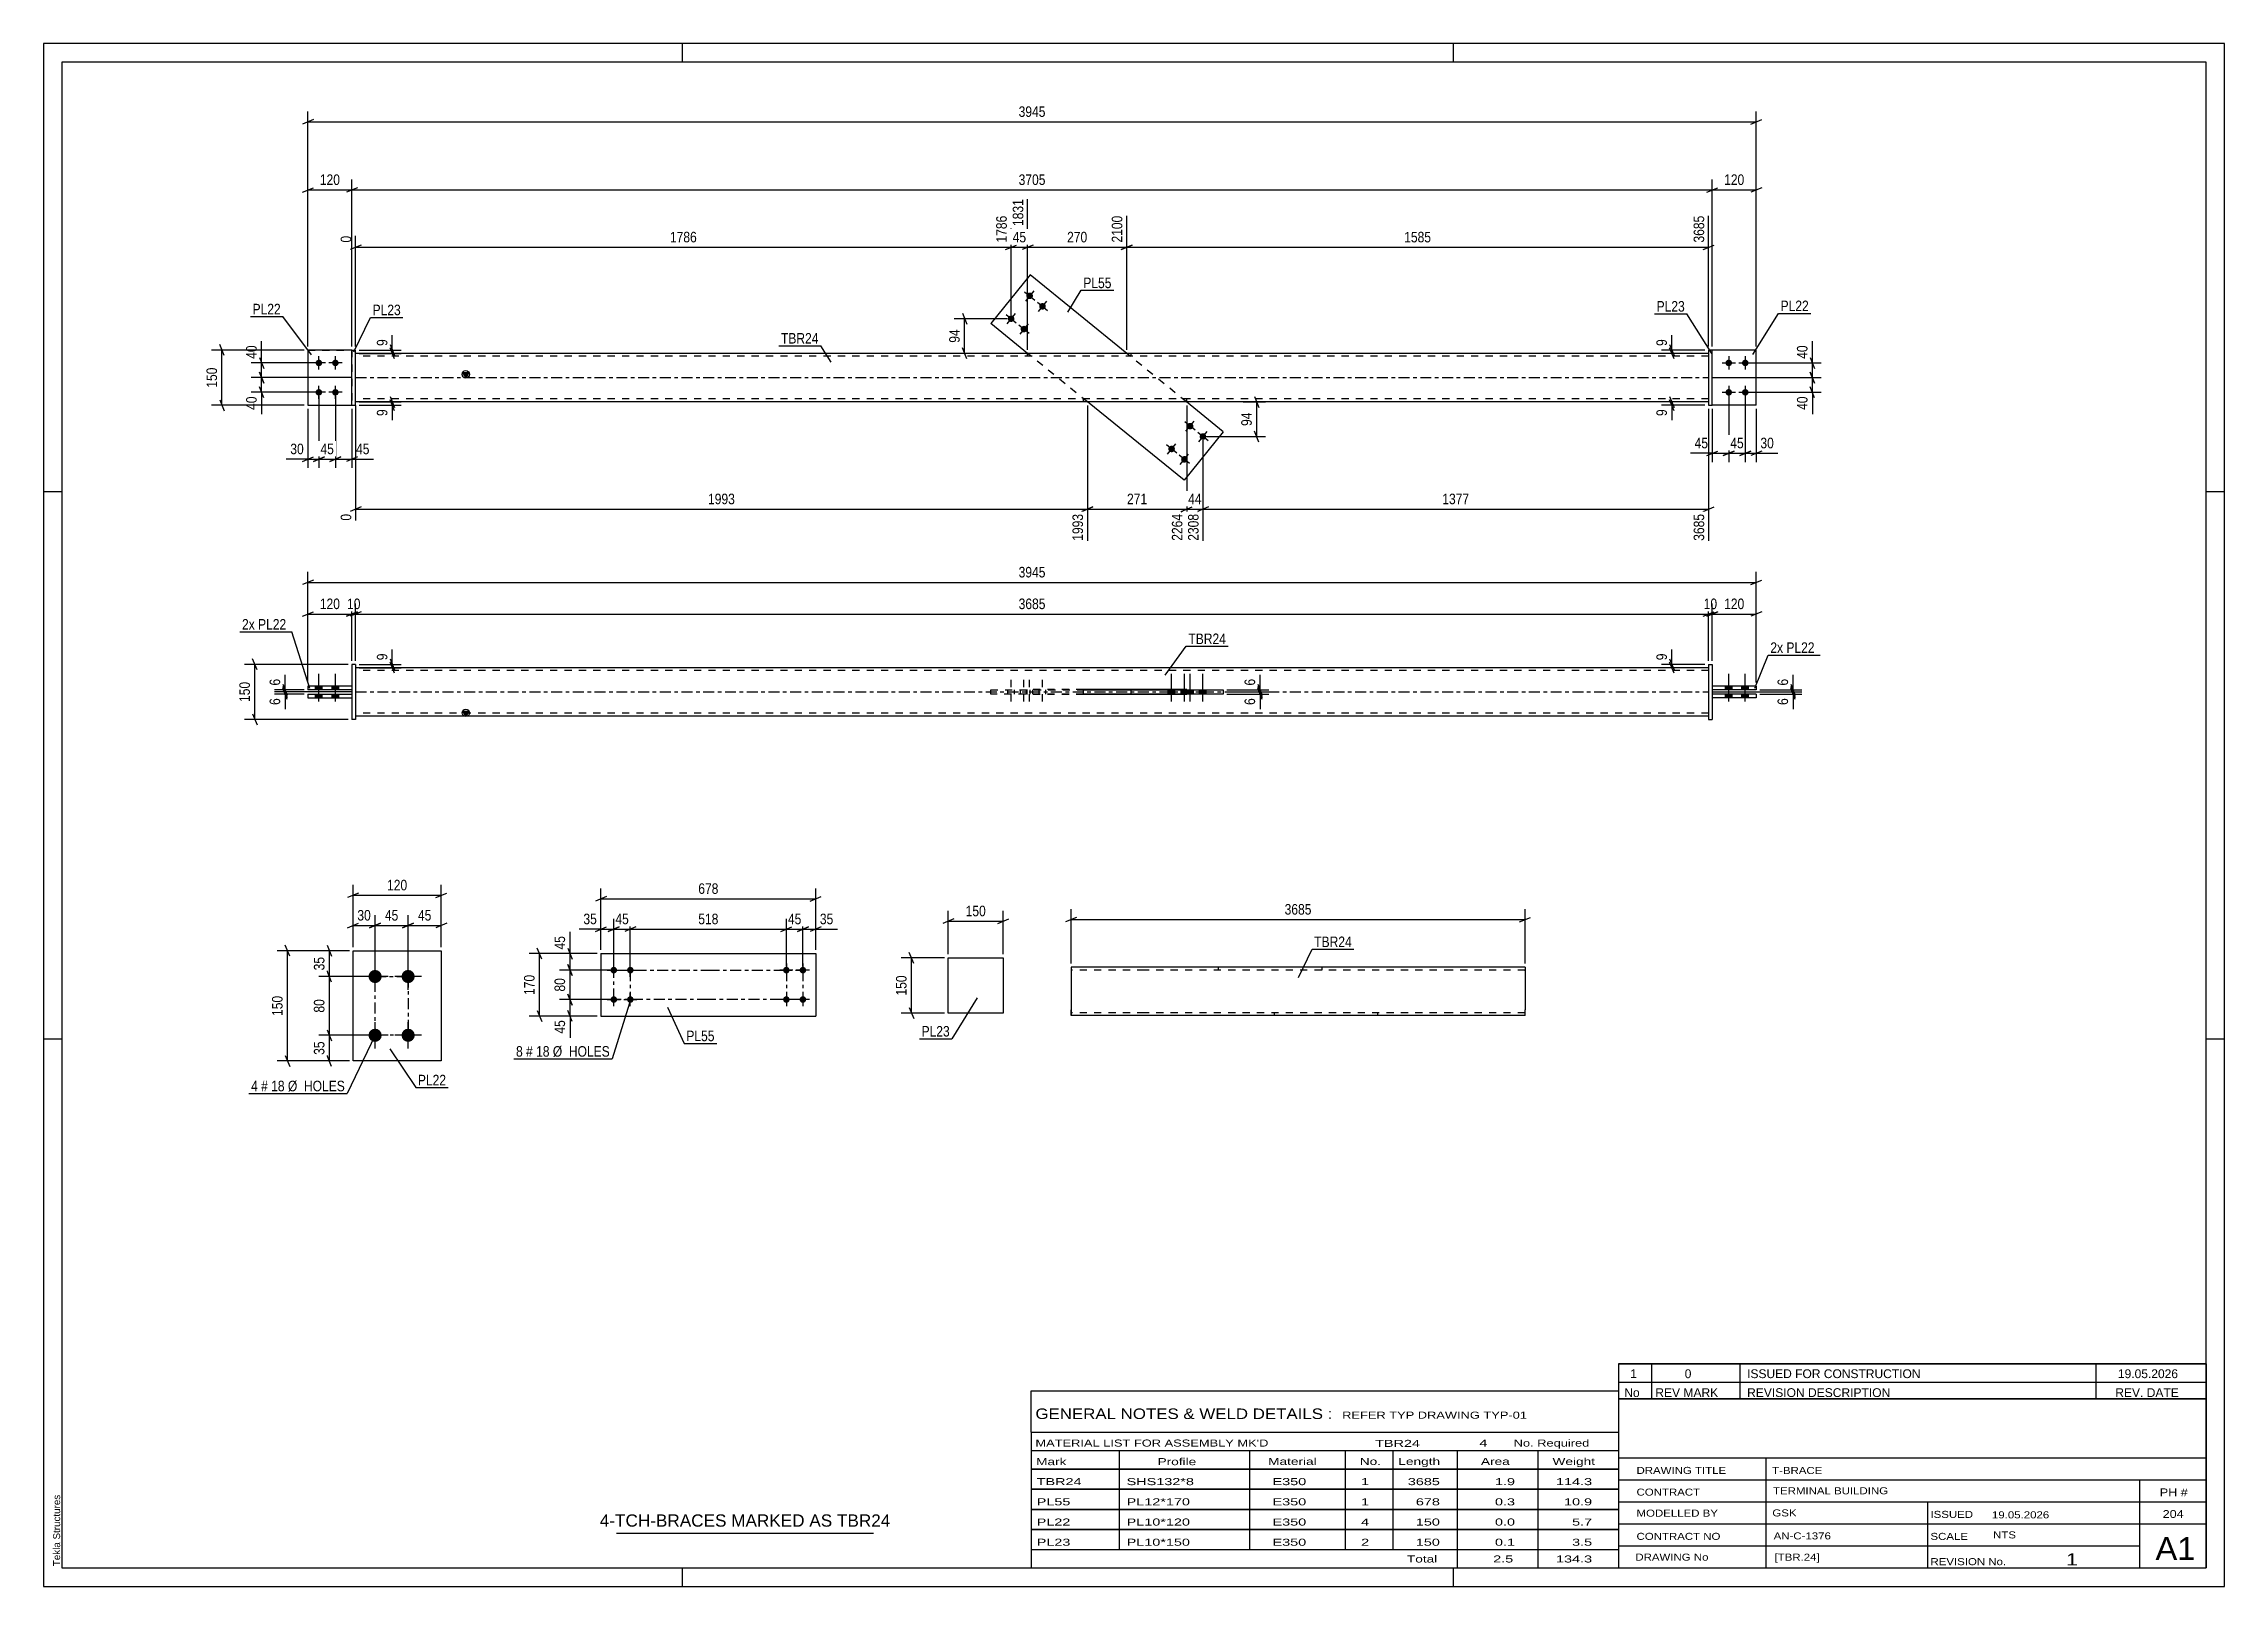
# Paper-space layout 'Layout1' of a CAD drawing. Header units: millimetres. Extents: x 0 to 594, y 0 to 420.
# The model-space entities are those that its viewports show. They can reach past a viewport. Long polylines and large blocks are cut down to what shows.
import ezdxf

# ---------------------------------------------------------------- set-up
doc = ezdxf.new("R2010")
doc.units = ezdxf.units.MM
doc.linetypes.add('DXK_LINE_DOT2', pattern=[3.9198, 1.9599, -1.9599])
doc.linetypes.add('DXK_LINE_DOT3', pattern=[5.9187, 2.979, -0.9799, 0.9799, -0.9799])
doc.layers.add('Viewport layer', color=7, linetype='Continuous', plot=False)
doc.styles.add('Arial', font='ARIAL.TTF', dxfattribs={"height": 0.2})
doc.styles.add('Arial Narrow', font='ARIALN.TTF', dxfattribs={"height": 0.2})

# ---------------------------------------------------------------- blocks, each defined once
blk = doc.blocks.new('Unknown-489684812-1163')
at = {"color": 5, "linetype": 'Continuous'}
for p, q in [((594, 420), (0, 420)), ((0, 420), (0, 0)), ((174, 415), (174, 420)), ((384, 415), (384, 420)), ((594, 0), (594, 420)), ((589, 415), (5, 415)), ((5, 415), (5, 5)), ((589, 5), (589, 415)), ((5, 298), (0, 298)), ((594, 298), (589, 298)), ((5, 149), (0, 149)), ((594, 149), (589, 149)), ((0, 0), (594, 0)), ((5, 5), (589, 5)), ((174, 0), (174, 5)), ((384, 0), (384, 5))]:
    blk.add_line(p, q, dxfattribs=at)
at = {"color": 174, "linetype": 'Continuous', "style": 'Arial'}
blk.add_text('Tekla Structures', height=1.9102, rotation=90, dxfattribs=at).set_placement((4.5, 5.5))
blk = doc.blocks.new('Unknown-489684812-5785')
at = {"color": 7, "linetype": 'Continuous'}
for p, q in [((429, 51.05), (429, 5)), ((429, 51.05), (589, 51.05)), ((589, 51), (589, 5)), ((429, 35), (589, 35)), ((469.14, 35), (469.14, 5)), ((429, 29), (589, 29)), ((571, 5.05), (571, 29.05)), ((429, 23), (589, 23)), ((513.14, 23), (513.14, 5)), ((429, 17), (589, 17)), ((429, 11), (571, 11)), ((429, 5), (589, 5))]:
    blk.add_line(p, q, dxfattribs=at)
at = {"color": 7, "style": 'Arial Narrow'}
for s, height, width, p in [('DRAWING TITLE', 1.9089, 1.425378, (433.88, 30.61)), ('T-BRACE', 1.909, 1.425378, (470.81, 30.59)), ('CONTRACT', 1.909, 1.425378, (433.88, 24.71)), ('TERMINAL BUILDING', 1.9089, 1.425378, (471.06, 25.07)), ('MODELLED BY', 1.9089, 1.425378, (433.88, 18.98)), ('GSK', 1.909, 1.425378, (470.88, 19.04)), ('ISSUED', 1.909, 1.425378, (513.94, 18.64)), ('19.05.2026', 1.909, 1.425378, (530.69, 18.52)), ('CONTRACT NO', 1.9089, 1.425378, (433.88, 12.66)), ('AN-C-1376', 1.909, 1.425378, (471.23, 12.78)), ('SCALE', 1.909, 1.425378, (513.94, 12.65)), ('A1', 6.204, 1.25, (575.24, 7.2)), ('DRAWING No', 1.909, 1.425378, (433.56, 7)), ('[TBR.24]', 1.909, 1.425378, (471.46, 6.99)), ('REVISION No.', 1.9089, 1.425378, (513.94, 5.77)), ('1', 3.34, 1.5, (550.91, 5.68))]:
    blk.add_text(s, height=height, dxfattribs=dict(at, width=width)).set_placement(p)
at = {"color": 7, "linetype": 'Continuous', "style": 'Arial Narrow'}
for s, height, width, p in [('PH #', 2.1, 1.42538, (576.4, 24.55)), ('204', 2.1, 1.42538, (577.19, 18.65)), ('NTS', 1.909, 1.425378, (531, 13.05))]:
    blk.add_text(s, height=height, dxfattribs=dict(at, width=width)).set_placement(p)
blk = doc.blocks.new('Unknown-489684812-5786')
at = {"color": 7, "linetype": 'Continuous'}
for p, q in [((429, 60.55), (589, 60.55)), ((589, 60.55), (429, 60.55)), ((429, 60.55), (429, 55.55)), ((438, 60.55), (438, 55.55)), ((462, 60.55), (462, 55.55)), ((559, 60.55), (559, 55.55)), ((589, 60.55), (589, 55.55)), ((429, 55.55), (589, 55.55)), ((429, 55.55), (429, 51.05)), ((429, 55.55), (589, 55.55)), ((438, 55.55), (438, 51.05)), ((462, 55.55), (462, 51.05)), ((559, 55.55), (559, 51.05)), ((589, 55.55), (589, 51.05)), ((589, 51.05), (429, 51.05))]:
    blk.add_line(p, q, dxfattribs=at)
at = {"color": 7, "linetype": 'Continuous', "style": 'Arial Narrow'}
for s, height, width, p in [('No', 2.386, 1.2, (430.54, 51.55)), ('1', 2.39, 1.196471, (432.16, 56.7)), ('REV MARK', 2.386, 1.2, (439, 51.55)), ('0', 2.39, 1.196471, (447, 56.7)), ('REVISION DESCRIPTION', 2.3861, 1.2, (464, 51.55)), ('ISSUED FOR CONSTRUCTION', 2.3861, 1.196471, (464, 56.7)), ('REV. DATE', 2.386, 1.2, (564.28, 51.55)), ('19.05.2026', 2.386, 1.196471, (565, 56.7))]:
    blk.add_text(s, height=height, dxfattribs=dict(at, width=width)).set_placement(p)
blk = doc.blocks.new('Unknown-489684812-5787')
at = {"color": 7, "linetype": 'Continuous'}
for p, q in [((269, 53.25), (429, 53.25)), ((269, 42), (269, 53.25)), ((429, 53.25), (429, 42)), ((269, 42), (429, 42)), ((269, 42), (269, 37)), ((429, 42), (429, 37)), ((269, 37), (429, 37)), ((269, 37), (269, 32)), ((293, 37), (293, 32)), ((328.5, 37), (328.5, 32)), ((354.5, 37), (354.5, 32)), ((367.5, 37), (367.5, 32)), ((385, 37), (385, 32)), ((407, 37), (407, 32)), ((429, 37), (429, 32)), ((269, 32), (429, 32)), ((269, 31.95), (269, 26.55)), ((269, 31.95), (429, 31.95)), ((293, 32), (293, 26.5)), ((328.5, 32), (328.5, 26.5)), ((354.5, 32), (354.5, 26.5)), ((367.5, 32), (367.5, 26.5)), ((385, 32), (385, 26.5)), ((407, 32), (407, 26.5)), ((429, 31.95), (429, 26.55)), ((269, 26.55), (429, 26.55)), ((269, 26.45), (269, 21.05)), ((269, 26.45), (429, 26.45)), ((293, 26.5), (293, 21)), ((328.5, 26.5), (328.5, 21)), ((354.5, 26.5), (354.5, 21)), ((367.5, 26.5), (367.5, 21)), ((385, 26.5), (385, 21)), ((407, 26.5), (407, 21)), ((429, 26.45), (429, 21.05)), ((269, 21.05), (429, 21.05)), ((269, 20.95), (269, 15.55)), ((269, 20.95), (429, 20.95)), ((293, 21), (293, 15.5)), ((328.5, 21), (328.5, 15.5)), ((354.5, 21), (354.5, 15.5)), ((367.5, 21), (367.5, 15.5)), ((385, 21), (385, 15.5)), ((407, 21), (407, 15.5)), ((429, 20.95), (429, 15.55)), ((269, 15.55), (429, 15.55)), ((269, 15.45), (269, 10.05)), ((269, 15.45), (429, 15.45)), ((293, 15.5), (293, 10)), ((328.5, 15.5), (328.5, 10)), ((354.5, 15.5), (354.5, 10)), ((367.5, 15.5), (367.5, 10)), ((385, 15.5), (385, 10)), ((407, 15.5), (407, 10)), ((429, 15.45), (429, 10.05)), ((269, 10.05), (429, 10.05)), ((269, 10), (429, 10)), ((269, 10), (269, 5)), ((385, 10), (385, 5)), ((407, 10), (407, 5)), ((429, 10), (429, 5)), ((269, 5), (429, 5))]:
    blk.add_line(p, q, dxfattribs=at)
at = {"color": 7, "style": 'Arial Narrow'}
for s, height, width, p in [('GENERAL NOTES & WELD DETAILS :', 2.8633, 1.4, (270.15, 45.56)), ('REFER TYP DRAWING TYP-01', 1.9089, 1.6, (353.7, 45.66)), ("MATERIAL LIST FOR ASSEMBLY MK'D", 1.9089, 1.6, (270.15, 38.06)), ('TBR24', 1.909, 1.794707, (362.68, 37.97)), ('4', 1.91, 1.794707, (391.08, 38.06)), ('No. Required', 1.9089, 1.6, (400.41, 38.06)), ('Mark', 1.909, 1.7, (270.34, 33)), ('Profile', 1.909, 1.7, (303.41, 33)), ('Material', 1.909, 1.7, (333.54, 33.06)), ('No.', 1.909, 1.7, (358.5, 33.06)), ('Length', 1.909, 1.7, (369, 33.06)), ('Area', 1.909, 1.7, (391.5, 33.06)), ('Weight', 1.909, 1.7, (411, 33.06))]:
    blk.add_text(s, height=height, dxfattribs=dict(at, width=width)).set_placement(p)
at = {"color": 7, "linetype": 'Continuous', "style": 'Arial Narrow'}
for s, height, width, p in [('TBR24', 1.909, 1.794707, (270.5, 27.56)), ('PL55', 1.909, 1.794707, (270.5, 22.06)), ('SHS132*8', 1.909, 1.794707, (295, 27.56)), ('PL12*170', 1.909, 1.794707, (295, 22.06)), ('E350', 1.909, 1.794707, (334.74, 27.56)), ('E350', 1.909, 1.794707, (334.74, 22.06)), ('1', 1.91, 1.794707, (358.86, 27.56)), ('1', 1.91, 1.794707, (358.86, 22.06)), ('3685', 1.909, 1.794707, (371.58, 27.56)), ('678', 1.909, 1.794707, (373.77, 22.06)), ('0.3', 1.909, 1.794707, (395.32, 22.06)), ('1.9', 1.909, 1.794707, (395.32, 27.56)), ('114.3', 1.909, 1.794707, (411.96, 27.56)), ('10.9', 1.909, 1.794707, (414.14, 22.06)), ('PL22', 1.909, 1.794707, (270.5, 16.56)), ('PL10*120', 1.909, 1.794707, (295, 16.56)), ('E350', 1.909, 1.794707, (334.74, 16.56)), ('4', 1.91, 1.794707, (358.86, 16.56)), ('150', 1.909, 1.794707, (373.77, 16.56)), ('0.0', 1.909, 1.794707, (395.32, 16.56)), ('5.7', 1.909, 1.794707, (416.33, 16.56)), ('PL23', 1.909, 1.794707, (270.5, 11.06)), ('PL10*150', 1.909, 1.794707, (295, 11.06)), ('E350', 1.909, 1.794707, (334.74, 11.06)), ('2', 1.91, 1.794707, (358.86, 11.06)), ('150', 1.909, 1.794707, (373.77, 11.06)), ('0.1', 1.909, 1.794707, (395.32, 11.06)), ('3.5', 1.909, 1.794707, (416.33, 11.06)), ('Total', 1.909, 1.7, (371.33, 6.5)), ('2.5', 1.909, 1.794707, (394.83, 6.5)), ('134.3', 1.909, 1.794707, (411.96, 6.5))]:
    blk.add_text(s, height=height, dxfattribs=dict(at, width=width)).set_placement(p)
blk = doc.blocks.new('Unknown-489684812-5788')
at = {"color": 7, "linetype": 'Continuous'}
blk.add_line((156, 14.5), (226, 14.5), dxfattribs=at)
at = {"color": 7, "style": 'Arial'}
blk.add_text('4-TCH-BRACES MARKED AS TBR24', height=3.3428, dxfattribs=at).set_placement((151.49, 16.25))
blk = doc.blocks.new('Part-489684812-1414 - 1386')
at = {"color": 2, "linetype": 'Continuous'}
for p, q in [((299.86, 168.58), (279.86, 168.58)), ((279.86, 168.58), (279.86, 156.98)), ((383.41, 168.58), (299.96, 168.58)), ((403.51, 168.58), (383.51, 168.58)), ((403.51, 168.58), (403.51, 168.11)), ((403.51, 168.11), (403.51, 167.59)), ((403.51, 167.59), (403.51, 156.98)), ((279.86, 155.38), (279.86, 156.98)), ((299.86, 155.38), (279.86, 155.38)), ((383.41, 155.38), (299.96, 155.38)), ((403.51, 155.38), (383.51, 155.38)), ((403.51, 155.38), (403.51, 156.98))]:
    blk.add_line(p, q, dxfattribs=at)
at = {"color": 7, "linetype": 'DXK_LINE_DOT2'}
for p, q in [((299.86, 167.78), (279.86, 167.78)), ((383.41, 167.78), (299.96, 167.78)), ((319.96, 168.58), (319.96, 167.78)), ((348.13, 168.58), (348.13, 167.78)), ((403.51, 167.78), (383.51, 167.78)), ((403.51, 167.59), (403.51, 167.72)), ((279.86, 156.98), (279.86, 155.5)), ((299.86, 156.18), (279.86, 156.18)), ((383.41, 156.18), (299.96, 156.18)), ((335.24, 155.38), (335.24, 156.18)), ((363.41, 155.38), (363.41, 156.18)), ((403.51, 156.18), (383.51, 156.18))]:
    blk.add_line(p, q, dxfattribs=at)
blk = doc.blocks.new('Part-489684812-1906 - 1883')
at = {"color": 2, "linetype": 'Continuous'}
for p, q in [((453.5, 251.01), (453.5, 236.01)), ((453.5, 251.01), (454.5, 251.01)), ((454.5, 251.01), (454.5, 236.01)), ((453.5, 236.01), (454.5, 236.01))]:
    blk.add_line(p, q, dxfattribs=at)
blk = doc.blocks.new('Part-489684812-1911 - 1883')
at = {"color": 2, "linetype": 'Continuous'}
for p, q in [((71.98, 242.91), (71.98, 241.91)), ((71.98, 242.91), (83.98, 242.91)), ((71.98, 241.91), (83.98, 241.91)), ((83.98, 242.91), (83.98, 241.91))]:
    blk.add_line(p, q, dxfattribs=at)
blk = doc.blocks.new('Part-489684812-1895 - 1883')
at = {"linetype": 'Continuous'}
blk.add_hatch(color=2, dxfattribs=at).paths.add_polyline_path([(114.98, 236.91), (114.18, 238.31), (115.78, 238.31)])
at = {"color": 2, "linetype": 'Continuous'}
for p, q in [((453.5, 250.11), (84.98, 250.11)), ((283.22, 242.81), (283.22, 244.21)), ((311.38, 244.21), (283.22, 244.21)), ((296.1, 244.21), (296.1, 244.11)), ((311.38, 244.21), (311.38, 244.11)), ((114.98, 236.91), (114.18, 238.31)), ((114.18, 238.31), (115.78, 238.31)), ((115.78, 238.31), (114.98, 236.91)), ((311.38, 242.81), (283.22, 242.81)), ((296.1, 242.81), (296.1, 242.91)), ((311.38, 242.81), (311.38, 242.91)), ((453.5, 236.91), (84.98, 236.91))]:
    blk.add_line(p, q, dxfattribs=at)
at = {"color": 7, "linetype": 'DXK_LINE_DOT2'}
for p, q in [((84.98, 250.11), (84.98, 236.91)), ((453.5, 250.11), (453.5, 236.91)), ((453.5, 249.31), (84.98, 249.31)), ((267.93, 242.81), (267.93, 244.21)), ((283.22, 244.21), (267.93, 244.21)), ((296.1, 244.11), (296.1, 242.91)), ((311.38, 244.11), (311.38, 242.91)), ((453.5, 237.71), (84.98, 237.71)), ((283.22, 242.81), (267.93, 242.81))]:
    blk.add_line(p, q, dxfattribs=at)
at = {"color": 7, "linetype": 'DXK_LINE_DOT3'}
blk.add_line((84.98, 243.51), (453.5, 243.51), dxfattribs=at)
at = {"color": 2, "linetype": 'Continuous'}
blk.add_circle((114.98, 237.81), 1, dxfattribs=at)
blk = doc.blocks.new('Part-489684812-1900 - 1883')
at = {"color": 2, "linetype": 'Continuous'}
for p, q in [((466.5, 242.91), (454.5, 242.91)), ((454.5, 242.91), (454.5, 241.91)), ((466.5, 241.91), (454.5, 241.91)), ((466.5, 242.91), (466.5, 241.91))]:
    blk.add_line(p, q, dxfattribs=at)
blk = doc.blocks.new('Part-489684812-1905 - 1883')
at = {"color": 2, "linetype": 'Continuous'}
for p, q in [((466.5, 245.11), (454.5, 245.11)), ((454.5, 245.11), (454.5, 244.11)), ((466.5, 244.11), (454.5, 244.11)), ((466.5, 245.11), (466.5, 244.11))]:
    blk.add_line(p, q, dxfattribs=at)
blk = doc.blocks.new('Part-489684812-1916 - 1883')
at = {"color": 2, "linetype": 'Continuous'}
for p, q in [((71.98, 245.11), (71.98, 244.11)), ((83.98, 245.11), (71.98, 245.11)), ((83.98, 244.11), (71.98, 244.11)), ((83.98, 245.11), (83.98, 244.11))]:
    blk.add_line(p, q, dxfattribs=at)
blk = doc.blocks.new('Part-489684812-1919 - 1883')
at = {"color": 2, "linetype": 'Continuous'}
for p, q in [((84.98, 251.01), (83.98, 251.01)), ((83.98, 251.01), (83.98, 236.01)), ((84.98, 251.01), (84.98, 236.01)), ((84.98, 236.01), (83.98, 236.01))]:
    blk.add_line(p, q, dxfattribs=at)
blk = doc.blocks.new('Part-489684812-1922 - 1883')
at = {"color": 7, "linetype": 'DXK_LINE_DOT2'}
for p, q in [((257.98, 242.91), (257.98, 244.11)), ((257.98, 244.11), (283.22, 244.11)), ((268.7, 242.91), (268.7, 244.11)), ((283.22, 242.91), (257.98, 242.91))]:
    blk.add_line(p, q, dxfattribs=at)
at = {"color": 2, "linetype": 'Continuous'}
for p, q in [((283.22, 244.11), (321.33, 244.11)), ((310.62, 242.91), (310.62, 244.11)), ((321.33, 244.11), (321.33, 242.91)), ((321.33, 242.91), (283.22, 242.91))]:
    blk.add_line(p, q, dxfattribs=at)
blk = doc.blocks.new('Bolt-489684812-1923 - 1883')
at = {"linetype": 'Continuous'}
for points in [[(459.9, 245.11), (458.1, 245.11), (458.1, 244.11), (459.9, 244.11)], [(459.9, 245.11), (458.1, 245.11), (458.1, 244.11), (459.9, 244.11)], [(464.4, 245.11), (462.6, 245.11), (462.6, 244.11), (464.4, 244.11)], [(464.4, 245.11), (462.6, 245.11), (462.6, 244.11), (464.4, 244.11)], [(459.9, 242.91), (458.1, 242.91), (458.1, 241.91), (459.9, 241.91)], [(459.9, 242.91), (458.1, 242.91), (458.1, 241.91), (459.9, 241.91)], [(464.4, 242.91), (462.6, 242.91), (462.6, 241.91), (464.4, 241.91)], [(464.4, 242.91), (462.6, 242.91), (462.6, 241.91), (464.4, 241.91)]]:
    blk.add_hatch(color=1, dxfattribs=at).paths.add_polyline_path(points)
at = {"color": 1, "linetype": 'Continuous'}
for p, q in [((458.1, 244.11), (458.1, 245.11)), ((458.1, 244.11), (458.1, 245.11)), ((459, 240.91), (459, 248.41)), ((459, 240.91), (459, 248.41)), ((459.9, 244.11), (459.9, 245.11)), ((459.9, 244.11), (459.9, 245.11)), ((462.6, 244.11), (462.6, 245.11)), ((462.6, 244.11), (462.6, 245.11)), ((463.5, 240.91), (463.5, 248.41)), ((463.5, 240.91), (463.5, 248.41)), ((464.4, 244.11), (464.4, 245.11)), ((464.4, 244.11), (464.4, 245.11)), ((458.1, 241.91), (458.1, 242.91)), ((458.1, 241.91), (458.1, 242.91)), ((459.9, 241.91), (459.9, 242.91)), ((459.9, 241.91), (459.9, 242.91)), ((462.6, 241.91), (462.6, 242.91)), ((462.6, 241.91), (462.6, 242.91)), ((464.4, 241.91), (464.4, 242.91)), ((464.4, 241.91), (464.4, 242.91))]:
    blk.add_line(p, q, dxfattribs=at)
blk = doc.blocks.new('Bolt-489684812-1924 - 1883')
at = {"linetype": 'Continuous'}
for points in [[(74.08, 244.11), (75.88, 244.11), (75.88, 245.11), (74.08, 245.11)], [(74.08, 244.11), (75.88, 244.11), (75.88, 245.11), (74.08, 245.11)], [(78.58, 244.11), (80.38, 244.11), (80.38, 245.11), (78.58, 245.11)], [(78.58, 244.11), (80.38, 244.11), (80.38, 245.11), (78.58, 245.11)], [(74.08, 241.91), (75.88, 241.91), (75.88, 242.91), (74.08, 242.91)], [(74.08, 241.91), (75.88, 241.91), (75.88, 242.91), (74.08, 242.91)], [(78.58, 241.91), (80.38, 241.91), (80.38, 242.91), (78.58, 242.91)], [(78.58, 241.91), (80.38, 241.91), (80.38, 242.91), (78.58, 242.91)]]:
    blk.add_hatch(color=1, dxfattribs=at).paths.add_polyline_path(points)
at = {"color": 1, "linetype": 'Continuous'}
for p, q in [((74.08, 244.11), (74.08, 245.11)), ((74.08, 244.11), (74.08, 245.11)), ((74.98, 240.91), (74.98, 248.41)), ((74.98, 240.91), (74.98, 248.41)), ((75.88, 244.11), (75.88, 245.11)), ((75.88, 244.11), (75.88, 245.11)), ((78.58, 244.11), (78.58, 245.11)), ((78.58, 244.11), (78.58, 245.11)), ((79.48, 240.91), (79.48, 248.41)), ((79.48, 240.91), (79.48, 248.41)), ((80.38, 244.11), (80.38, 245.11)), ((80.38, 244.11), (80.38, 245.11)), ((74.08, 241.91), (74.08, 242.91)), ((74.08, 241.91), (74.08, 242.91)), ((75.88, 241.91), (75.88, 242.91)), ((75.88, 241.91), (75.88, 242.91)), ((78.58, 241.91), (78.58, 242.91)), ((78.58, 241.91), (78.58, 242.91)), ((80.38, 241.91), (80.38, 242.91)), ((80.38, 241.91), (80.38, 242.91))]:
    blk.add_line(p, q, dxfattribs=at)
blk = doc.blocks.new('Bolt-489684812-1925 - 1883')
at = {"color": 1, "linetype": 'DXK_LINE_DOT2'}
for p, q in [((262.64, 242.91), (262.64, 244.11)), ((263.54, 240.91), (263.54, 248.41)), ((264.44, 242.91), (264.44, 244.11)), ((266.13, 242.91), (266.13, 244.11)), ((267.03, 240.91), (267.03, 248.41)), ((267.68, 242.91), (267.68, 244.11)), ((267.93, 242.91), (267.93, 244.11)), ((268.58, 240.91), (268.58, 248.41)), ((269.48, 242.91), (269.48, 244.11)), ((271.17, 242.91), (271.17, 244.11)), ((272.07, 240.91), (272.07, 248.41)), ((272.97, 242.91), (272.97, 244.11))]:
    blk.add_line(p, q, dxfattribs=at)
blk = doc.blocks.new('Bolt-489684812-1926 - 1883')
at = {"linetype": 'Continuous'}
for points in [[(306.35, 242.91), (308.15, 242.91), (308.15, 244.11), (306.35, 244.11)], [(309.84, 242.91), (311.64, 242.91), (311.64, 244.11), (309.84, 244.11)], [(311.39, 242.91), (313.19, 242.91), (313.19, 244.11), (311.39, 244.11)], [(314.88, 242.91), (316.68, 242.91), (316.68, 244.11), (314.88, 244.11)]]:
    blk.add_hatch(color=1, dxfattribs=at).paths.add_polyline_path(points)
at = {"color": 1, "linetype": 'Continuous'}
for p, q in [((306.35, 242.91), (306.35, 244.11)), ((307.25, 240.91), (307.25, 248.41)), ((308.15, 242.91), (308.15, 244.11)), ((309.84, 242.91), (309.84, 244.11)), ((310.74, 240.91), (310.74, 248.41)), ((311.39, 242.91), (311.39, 244.11)), ((311.64, 242.91), (311.64, 244.11)), ((312.29, 240.91), (312.29, 248.41)), ((313.19, 242.91), (313.19, 244.11)), ((314.88, 242.91), (314.88, 244.11)), ((315.78, 240.91), (315.78, 248.41)), ((316.68, 242.91), (316.68, 244.11))]:
    blk.add_line(p, q, dxfattribs=at)
blk = doc.blocks.new('Bolt-489684812-3208 - 3206')
at = {"linetype": 'Continuous'}
for points in [[(202.31, 166.86, -1), (202.31, 168.66, -1)], [(206.81, 166.86, -1), (206.81, 168.66, -1)], [(202.31, 158.86, -1), (202.31, 160.66, -1)], [(206.81, 158.86, -1), (206.81, 160.66, -1)]]:
    blk.add_hatch(color=1, dxfattribs=at).paths.add_polyline_path(points)
at = {"color": 1, "linetype": 'Continuous'}
for p, q in [((204.11, 167.76), (200.51, 167.76)), ((202.31, 169.56), (202.31, 165.96)), ((208.61, 167.76), (205.01, 167.76)), ((206.81, 169.56), (206.81, 165.96)), ((202.31, 161.56), (202.31, 157.96)), ((206.81, 161.56), (206.81, 157.96)), ((204.11, 159.76), (200.51, 159.76)), ((208.61, 159.76), (205.01, 159.76))]:
    blk.add_line(p, q, dxfattribs=at)
blk = doc.blocks.new('Part-489684812-3207 - 3206')
at = {"color": 2, "linetype": 'Continuous'}
for p, q in [((151.81, 172.26), (151.81, 155.26)), ((151.81, 172.26), (181.01, 172.26)), ((181.11, 172.26), (210.31, 172.26)), ((210.31, 172.26), (210.31, 155.26)), ((151.81, 155.26), (181.01, 155.26)), ((181.11, 155.26), (210.31, 155.26))]:
    blk.add_line(p, q, dxfattribs=at)
blk = doc.blocks.new('Bolt-489684812-3209 - 3206')
at = {"linetype": 'Continuous'}
for points in [[(155.31, 168.66, -1), (155.31, 166.86, -1)], [(159.81, 168.66, -1), (159.81, 166.86, -1)], [(155.31, 160.66, -1), (155.31, 158.86, -1)], [(159.81, 160.66, -1), (159.81, 158.86, -1)]]:
    blk.add_hatch(color=1, dxfattribs=at).paths.add_polyline_path(points)
at = {"color": 1, "linetype": 'Continuous'}
for p, q in [((153.51, 167.76), (157.11, 167.76)), ((155.31, 165.96), (155.31, 169.56)), ((158.01, 167.76), (161.61, 167.76)), ((159.81, 165.96), (159.81, 169.56)), ((155.31, 157.96), (155.31, 161.56)), ((159.81, 157.96), (159.81, 161.56)), ((153.51, 159.76), (157.11, 159.76)), ((158.01, 159.76), (161.61, 159.76))]:
    blk.add_line(p, q, dxfattribs=at)
blk = doc.blocks.new('Bolt-489684812-2124 - 2113')
at = {"linetype": 'Continuous'}
for points in [[(459, 333.97, -1), (459, 332.17, -1)], [(463.5, 333.97, -1), (463.5, 332.17, -1)], [(459, 325.97, -1), (459, 324.17, -1)], [(463.5, 325.97, -1), (463.5, 324.17, -1)]]:
    blk.add_hatch(color=1, dxfattribs=at).paths.add_polyline_path(points)
at = {"color": 1, "linetype": 'Continuous'}
for p, q in [((457.2, 333.07), (460.8, 333.07)), ((459, 334.87), (459, 331.27)), ((461.7, 333.07), (465.3, 333.07)), ((463.5, 334.87), (463.5, 331.27)), ((459, 326.87), (459, 323.27)), ((463.5, 326.87), (463.5, 323.27)), ((457.2, 325.07), (460.8, 325.07)), ((461.7, 325.07), (465.3, 325.07))]:
    blk.add_line(p, q, dxfattribs=at)
blk = doc.blocks.new('Bolt-489684812-2123 - 2113')
at = {"linetype": 'Continuous'}
for points in [[(74.98, 332.17, -1), (74.98, 333.97, -1)], [(79.48, 332.17, -1), (79.48, 333.97, -1)], [(74.98, 324.17, -1), (74.98, 325.97, -1)], [(79.48, 324.17, -1), (79.48, 325.97, -1)]]:
    blk.add_hatch(color=1, dxfattribs=at).paths.add_polyline_path(points)
at = {"color": 1, "linetype": 'Continuous'}
for p, q in [((76.78, 333.07), (73.18, 333.07)), ((74.98, 331.27), (74.98, 334.87)), ((81.28, 333.07), (77.68, 333.07)), ((79.48, 331.27), (79.48, 334.87)), ((74.98, 323.27), (74.98, 326.87)), ((79.48, 323.27), (79.48, 326.87)), ((76.78, 325.07), (73.18, 325.07)), ((81.28, 325.07), (77.68, 325.07))]:
    blk.add_line(p, q, dxfattribs=at)
blk = doc.blocks.new('Part-489684812-2129 - 2113')
at = {"color": 2, "linetype": 'Continuous'}
for p, q in [((268.7, 357.03), (257.98, 343.83)), ((295.02, 335.67), (268.7, 357.03)), ((268.03, 335.67), (257.98, 343.83)), ((310.62, 301.12), (284.3, 322.47)), ((321.33, 314.32), (311.28, 322.47)), ((321.33, 314.32), (310.62, 301.12))]:
    blk.add_line(p, q, dxfattribs=at)
at = {"color": 7, "linetype": 'DXK_LINE_DOT2'}
for p, q in [((284.3, 322.47), (268.03, 335.67)), ((311.28, 322.47), (295.02, 335.67))]:
    blk.add_line(p, q, dxfattribs=at)
blk = doc.blocks.new('Bolt-489684812-2121 - 2113')
at = {"linetype": 'Continuous'}
for points in [[(311.72, 315.17, -1), (312.85, 316.56, -1)], [(306.68, 308.95, -1), (307.81, 310.35, -1)], [(315.21, 312.33, -1), (316.35, 313.73, -1)], [(310.17, 306.12, -1), (311.31, 307.52, -1)]]:
    blk.add_hatch(color=1, dxfattribs=at).paths.add_polyline_path(points)
at = {"color": 1, "linetype": 'Continuous'}
for p, q in [((313.68, 314.73), (310.89, 317)), ((311.15, 314.47), (313.42, 317.26)), ((308.64, 308.52), (305.85, 310.79)), ((306.11, 308.25), (308.38, 311.05)), ((317.18, 311.89), (314.38, 314.16)), ((314.65, 311.63), (316.91, 314.43)), ((312.14, 305.68), (309.34, 307.95)), ((309.61, 305.42), (311.87, 308.21))]:
    blk.add_line(p, q, dxfattribs=at)
blk = doc.blocks.new('Bolt-489684812-2122 - 2113')
at = {"linetype": 'Continuous'}
for points in [[(269.15, 352.03, -1), (268.01, 350.63, -1)], [(264.1, 345.81, -1), (262.97, 344.42, -1)], [(272.64, 349.19, -1), (271.51, 347.79, -1)], [(267.6, 342.98, -1), (266.46, 341.58, -1)]]:
    blk.add_hatch(color=1, dxfattribs=at).paths.add_polyline_path(points)
at = {"color": 1, "linetype": 'Continuous'}
for p, q in [((267.18, 352.46), (269.98, 350.19)), ((269.71, 352.73), (267.44, 349.93)), ((262.14, 346.25), (264.94, 343.98)), ((264.67, 346.51), (262.4, 343.72)), ((270.67, 349.63), (273.47, 347.36)), ((273.21, 349.89), (270.94, 347.09)), ((265.63, 343.41), (268.43, 341.15)), ((268.17, 343.68), (265.9, 340.88))]:
    blk.add_line(p, q, dxfattribs=at)
blk = doc.blocks.new('Part-489684812-2134 - 2113')
at = {"color": 2, "linetype": 'Continuous'}
for p, q in [((83.98, 321.57), (83.98, 336.57)), ((83.98, 336.57), (84.98, 336.57)), ((84.98, 321.57), (84.98, 336.57)), ((83.98, 321.57), (84.98, 321.57))]:
    blk.add_line(p, q, dxfattribs=at)
blk = doc.blocks.new('Part-489684812-2139 - 2113')
at = {"color": 2, "linetype": 'Continuous'}
for p, q in [((71.98, 336.57), (71.98, 321.57)), ((83.98, 336.57), (71.98, 336.57)), ((71.98, 321.57), (83.98, 321.57))]:
    blk.add_line(p, q, dxfattribs=at)
at = {"color": 7, "linetype": 'DXK_LINE_DOT2'}
blk.add_line((83.98, 321.57), (83.98, 336.57), dxfattribs=at)
blk = doc.blocks.new('Part-489684812-2140 - 2113')
at = {"color": 7, "linetype": 'DXK_LINE_DOT2'}
for p, q in [((71.98, 336.57), (71.98, 321.57)), ((71.98, 336.57), (83.98, 336.57)), ((83.98, 336.57), (83.98, 321.57)), ((71.98, 321.57), (83.98, 321.57))]:
    blk.add_line(p, q, dxfattribs=at)
blk = doc.blocks.new('Part-489684812-2145 - 2113')
at = {"color": 2, "linetype": 'Continuous'}
for p, q in [((454.5, 336.57), (453.5, 336.57)), ((453.5, 336.57), (453.5, 321.57)), ((454.5, 321.57), (454.5, 336.57)), ((453.5, 321.57), (454.5, 321.57))]:
    blk.add_line(p, q, dxfattribs=at)
blk = doc.blocks.new('Part-489684812-2150 - 2113')
at = {"color": 2, "linetype": 'Continuous'}
for p, q in [((466.5, 336.57), (454.5, 336.57)), ((466.5, 321.57), (466.5, 336.57)), ((466.5, 321.57), (454.5, 321.57))]:
    blk.add_line(p, q, dxfattribs=at)
at = {"color": 7, "linetype": 'DXK_LINE_DOT2'}
blk.add_line((454.5, 321.57), (454.5, 336.57), dxfattribs=at)
blk = doc.blocks.new('Part-489684812-2151 - 2113')
at = {"color": 7, "linetype": 'DXK_LINE_DOT2'}
for p, q in [((466.5, 336.57), (454.5, 336.57)), ((454.5, 321.57), (454.5, 336.57)), ((466.5, 321.57), (466.5, 336.57)), ((466.5, 321.57), (454.5, 321.57))]:
    blk.add_line(p, q, dxfattribs=at)
blk = doc.blocks.new('Part-489684812-2156 - 2113')
at = {"linetype": 'Continuous'}
blk.add_hatch(color=2, dxfattribs=at).paths.add_polyline_path([(114.98, 329.07), (114.18, 330.47), (115.78, 330.47)])
at = {"color": 2, "linetype": 'Continuous'}
for p, q in [((453.5, 335.67), (84.98, 335.67)), ((114.98, 329.07), (114.18, 330.47)), ((114.18, 330.47), (115.78, 330.47)), ((115.78, 330.47), (114.98, 329.07)), ((453.5, 322.47), (84.98, 322.47))]:
    blk.add_line(p, q, dxfattribs=at)
at = {"color": 7, "linetype": 'DXK_LINE_DOT2'}
for p, q in [((84.98, 322.47), (84.98, 335.67)), ((453.5, 334.87), (84.98, 334.87)), ((267.93, 335.67), (267.93, 334.87)), ((296.1, 335.67), (296.1, 334.87)), ((453.5, 335.67), (453.5, 322.47)), ((453.5, 323.27), (84.98, 323.27)), ((283.22, 322.47), (283.22, 323.27)), ((311.38, 322.47), (311.38, 323.27))]:
    blk.add_line(p, q, dxfattribs=at)
at = {"color": 7, "linetype": 'DXK_LINE_DOT3'}
blk.add_line((84.98, 329.07), (453.5, 329.07), dxfattribs=at)
at = {"color": 2, "linetype": 'Continuous'}
blk.add_circle((114.98, 329.97), 1, dxfattribs=at)
blk = doc.blocks.new('Bolt-489684812-1755 - 1749')
at = {"linetype": 'Continuous'}
for points in [[(90.29, 164.23, -1), (90.29, 167.83, -1)], [(99.29, 164.23, -1), (99.29, 167.83, -1)], [(90.29, 148.23, -1), (90.29, 151.83, -1)], [(99.29, 148.23, -1), (99.29, 151.83, -1)]]:
    blk.add_hatch(color=1, dxfattribs=at).paths.add_polyline_path(points)
at = {"color": 1, "linetype": 'Continuous'}
for p, q in [((90.29, 162.43), (90.29, 169.63)), ((99.29, 162.43), (99.29, 169.63)), ((93.89, 166.03), (86.69, 166.03)), ((102.89, 166.03), (95.69, 166.03)), ((93.89, 150.03), (86.69, 150.03)), ((90.29, 146.43), (90.29, 153.63)), ((102.89, 150.03), (95.69, 150.03)), ((99.29, 146.43), (99.29, 153.63))]:
    blk.add_line(p, q, dxfattribs=at)
blk = doc.blocks.new('Part-489684812-1770 - 1749')
at = {"color": 2, "linetype": 'Continuous'}
for p, q in [((84.29, 143.03), (84.29, 173.03)), ((84.29, 173.03), (108.29, 173.03)), ((108.29, 173.03), (108.29, 143.03)), ((108.29, 143.03), (84.29, 143.03))]:
    blk.add_line(p, q, dxfattribs=at)
blk = doc.blocks.new('Part-489684812-1712 - 1696')
at = {"color": 2, "linetype": 'Continuous'}
for p, q in [((246.39, 171.09), (261.39, 171.09)), ((246.39, 156.09), (246.39, 171.09)), ((261.39, 171.09), (261.39, 156.09)), ((261.39, 156.09), (246.39, 156.09))]:
    blk.add_line(p, q, dxfattribs=at)
blk = doc.blocks.new('Rectangle-489684812-3975 - 3206')
at = {"color": 1, "linetype": 'DXK_LINE_DOT3'}
for p, q in [((155.31, 167.76), (181.01, 167.76)), ((155.31, 159.76), (155.31, 167.76)), ((181.11, 167.76), (206.81, 167.76)), ((206.81, 167.76), (206.81, 159.76)), ((181.01, 159.76), (155.31, 159.76)), ((206.81, 159.76), (181.11, 159.76))]:
    blk.add_line(p, q, dxfattribs=at)
blk = doc.blocks.new('Rectangle-489684812-1870 - 1749')
at = {"color": 1, "linetype": 'DXK_LINE_DOT3'}
blk.add_lwpolyline([(90.29, 166.03), (99.29, 166.03), (99.29, 150.03), (90.29, 150.03), (90.29, 166.03)], close=True, dxfattribs=at)
blk = doc.blocks.new('Line-489684812-3985 - 3206')
at = {"color": 1, "linetype": 'DXK_LINE_DOT3'}
blk.add_line((159.81, 167.76), (159.81, 159.76), dxfattribs=at)
blk = doc.blocks.new('Line-489684812-3992 - 3206')
at = {"color": 1, "linetype": 'DXK_LINE_DOT3'}
blk.add_line((202.31, 167.76), (202.31, 159.76), dxfattribs=at)
blk = doc.blocks.new('StraightDimension-489684812-1420 - 1386')
at = {"color": 7, "linetype": 'Continuous'}
for p, q in [((279.86, 169.58), (279.86, 184.39)), ((403.51, 169.58), (403.51, 184.39)), ((281.36, 182.14), (278.36, 180.94)), ((279.86, 181.54), (403.51, 181.54)), ((402.01, 180.94), (405.01, 182.14))]:
    blk.add_line(p, q, dxfattribs=at)
at = {"color": 0}
blk.add_wipeout([(345.94, 182.29), (345.94, 186.49), (337.43, 186.49), (337.43, 182.29)], dxfattribs=at)
at = {"color": 3, "style": 'Arial Narrow'}
blk.add_text('3685', height=2.863, dxfattribs=at).set_placement((338.03, 182.89))
blk = doc.blocks.new('StraightDimension-489684812-2072 - 1883')
at = {"color": 7, "linetype": 'Continuous'}
for p, q in [((322.33, 244.11), (333.73, 244.11)), ((330.73, 245.61), (331.93, 242.61)), ((331.93, 242.01), (330.73, 245.01)), ((331.33, 243.51), (331.33, 244.11)), ((322.33, 243.51), (333.73, 243.51))]:
    blk.add_line(p, q, dxfattribs=at)
at = {"color": 0}
blk.add_wipeout([(330.58, 247.67), (326.38, 247.67), (326.38, 244.64), (330.58, 244.64)], dxfattribs=at)
at = {"color": 7, "linetype": 'Continuous'}
blk.add_line((331.33, 244.11), (331.33, 248.19), dxfattribs=at)
blk.add_line((331.33, 244.11), (331.33, 248.19), dxfattribs=at)
at = {"color": 3, "style": 'Arial Narrow'}
blk.add_text('6', height=2.86, rotation=90.00021, dxfattribs=at).set_placement((329.98, 245.24))
blk = doc.blocks.new('StraightDimension-489684812-1947 - 1883')
at = {"color": 7, "linetype": 'Continuous'}
for p, q in [((85.98, 251.01), (97.38, 251.01)), ((85.98, 250.11), (97.38, 250.11)), ((94.38, 252.51), (95.58, 249.51)), ((95.58, 248.61), (94.38, 251.61)), ((94.98, 250.11), (94.98, 251.01))]:
    blk.add_line(p, q, dxfattribs=at)
at = {"color": 0}
blk.add_wipeout([(94.23, 254.57), (90.03, 254.57), (90.03, 251.54), (94.23, 251.54)], dxfattribs=at)
at = {"color": 7, "linetype": 'Continuous'}
blk.add_line((94.98, 251.01), (94.98, 255.09), dxfattribs=at)
blk.add_line((94.98, 251.01), (94.98, 255.09), dxfattribs=at)
at = {"color": 3, "style": 'Arial Narrow'}
blk.add_text('9', height=2.86, rotation=90.00021, dxfattribs=at).set_placement((93.63, 252.14))
blk = doc.blocks.new('StraightDimension-489684812-5094 - 1883')
at = {"color": 7, "linetype": 'Continuous'}
for p, q in [((82.98, 251.01), (54.68, 251.01)), ((58.13, 249.51), (56.93, 252.51)), ((57.53, 236.01), (57.53, 251.01)), ((82.98, 236.01), (54.68, 236.01)), ((56.93, 237.51), (58.13, 234.51))]:
    blk.add_line(p, q, dxfattribs=at)
at = {"color": 0}
blk.add_wipeout([(56.78, 246.86), (52.58, 246.86), (52.58, 240.17), (56.78, 240.17)], dxfattribs=at)
at = {"color": 3, "style": 'Arial Narrow'}
blk.add_text('150', height=2.863, rotation=90.00021, dxfattribs=at).set_placement((56.18, 240.77))
blk = doc.blocks.new('StraightDimension-489684812-2014 - 1883')
at = {"color": 7, "linetype": 'Continuous'}
for p, q in [((65.17, 245.01), (66.37, 242.01)), ((66.37, 241.41), (65.17, 244.41)), ((83.98, 243.51), (62.92, 243.51)), ((70.98, 242.91), (62.92, 242.91)), ((65.77, 242.91), (65.77, 243.51))]:
    blk.add_line(p, q, dxfattribs=at)
at = {"color": 0}
blk.add_wipeout([(65.02, 242.39), (60.82, 242.39), (60.82, 239.36), (65.02, 239.36)], dxfattribs=at)
at = {"color": 7, "linetype": 'Continuous'}
blk.add_line((65.77, 242.91), (65.77, 238.83), dxfattribs=at)
blk.add_line((65.77, 242.91), (65.77, 238.83), dxfattribs=at)
at = {"color": 3, "style": 'Arial Narrow'}
blk.add_text('6', height=2.86, rotation=90.00021, dxfattribs=at).set_placement((64.42, 239.96))
blk = doc.blocks.new('StraightDimension-489684812-1936 - 1883')
at = {"color": 7, "linetype": 'Continuous'}
for p, q in [((73.48, 273.93), (70.48, 272.73)), ((71.98, 246.11), (71.98, 276.18)), ((71.98, 273.33), (466.5, 273.33)), ((465, 272.73), (468, 273.93)), ((466.5, 246.11), (466.5, 276.18))]:
    blk.add_line(p, q, dxfattribs=at)
at = {"color": 0}
blk.add_wipeout([(273.49, 274.08), (273.49, 278.28), (264.98, 278.28), (264.98, 274.08)], dxfattribs=at)
at = {"color": 3, "style": 'Arial Narrow'}
blk.add_text('3945', height=2.863, dxfattribs=at).set_placement((265.58, 274.68))
blk = doc.blocks.new('StraightDimension-489684812-1956 - 1883')
at = {"color": 7, "linetype": 'Continuous'}
for p, q in [((71.98, 246.11), (71.98, 267.56)), ((83.98, 252.01), (83.98, 267.56)), ((70.48, 264.11), (73.48, 265.31)), ((71.98, 264.71), (83.98, 264.71)), ((85.48, 265.31), (82.48, 264.11))]:
    blk.add_line(p, q, dxfattribs=at)
at = {"color": 0}
blk.add_wipeout([(81.32, 265.46), (81.32, 269.66), (74.64, 269.66), (74.64, 265.46)], dxfattribs=at)
at = {"color": 3, "style": 'Arial Narrow'}
blk.add_text('120', height=2.863, dxfattribs=at).set_placement((75.24, 266.06))
blk = doc.blocks.new('StraightDimension-489684812-1968 - 1883')
at = {"color": 7, "linetype": 'Continuous'}
for p, q in [((83.98, 252.01), (83.98, 267.56)), ((84.98, 252.01), (84.98, 267.56)), ((82.48, 264.11), (85.48, 265.31)), ((86.48, 265.31), (83.48, 264.11)), ((83.98, 264.71), (84.98, 264.71))]:
    blk.add_line(p, q, dxfattribs=at)
at = {"color": 0}
blk.add_wipeout([(86.91, 265.46), (86.91, 269.66), (82.05, 269.66), (82.05, 265.46)], dxfattribs=at)
at = {"color": 3, "style": 'Arial Narrow'}
blk.add_text('10', height=2.863, dxfattribs=at).set_placement((82.65, 266.06))
blk = doc.blocks.new('StraightDimension-489684812-2041 - 1883')
at = {"color": 7, "linetype": 'Continuous'}
for p, q in [((475.9, 245.01), (477.1, 242.01)), ((477.1, 241.41), (475.9, 244.41)), ((454.5, 243.51), (478.9, 243.51)), ((467.5, 242.91), (478.9, 242.91)), ((476.5, 242.91), (476.5, 243.51))]:
    blk.add_line(p, q, dxfattribs=at)
at = {"color": 0}
blk.add_wipeout([(475.75, 242.39), (471.55, 242.39), (471.55, 239.36), (475.75, 239.36)], dxfattribs=at)
at = {"color": 7, "linetype": 'Continuous'}
blk.add_line((476.5, 242.91), (476.5, 238.83), dxfattribs=at)
blk.add_line((476.5, 242.91), (476.5, 238.83), dxfattribs=at)
at = {"color": 3, "style": 'Arial Narrow'}
blk.add_text('6', height=2.86, rotation=90.00021, dxfattribs=at).set_placement((475.15, 239.96))
blk = doc.blocks.new('StraightDimension-489684812-1977 - 1883')
at = {"color": 7, "linetype": 'Continuous'}
for p, q in [((84.98, 252.01), (84.98, 267.56)), ((453.5, 252.01), (453.5, 267.56)), ((86.48, 265.31), (83.48, 264.11)), ((84.98, 264.71), (453.5, 264.71)), ((452, 264.11), (455, 265.31))]:
    blk.add_line(p, q, dxfattribs=at)
at = {"color": 0}
blk.add_wipeout([(273.49, 265.46), (273.49, 269.66), (264.98, 269.66), (264.98, 265.46)], dxfattribs=at)
at = {"color": 3, "style": 'Arial Narrow'}
blk.add_text('3685', height=2.863, dxfattribs=at).set_placement((265.58, 266.06))
blk = doc.blocks.new('StraightDimension-489684812-1985 - 1883')
at = {"color": 7, "linetype": 'Continuous'}
for p, q in [((453.5, 252.01), (453.5, 267.56)), ((454.5, 252.01), (454.5, 267.56)), ((452, 264.11), (455, 265.31)), ((456, 265.31), (453, 264.11)), ((453.5, 264.71), (454.5, 264.71))]:
    blk.add_line(p, q, dxfattribs=at)
at = {"color": 0}
blk.add_wipeout([(456.42, 265.46), (456.42, 269.66), (451.57, 269.66), (451.57, 265.46)], dxfattribs=at)
at = {"color": 3, "style": 'Arial Narrow'}
blk.add_text('10', height=2.863, dxfattribs=at).set_placement((452.17, 266.06))
blk = doc.blocks.new('StraightDimension-489684812-1994 - 1883')
at = {"color": 7, "linetype": 'Continuous'}
for p, q in [((454.5, 252.01), (454.5, 267.56)), ((466.5, 246.11), (466.5, 267.56)), ((453, 264.11), (456, 265.31)), ((454.5, 264.71), (466.5, 264.71)), ((468, 265.31), (465, 264.11))]:
    blk.add_line(p, q, dxfattribs=at)
at = {"color": 0}
blk.add_wipeout([(463.84, 265.46), (463.84, 269.66), (457.15, 269.66), (457.15, 265.46)], dxfattribs=at)
at = {"color": 3, "style": 'Arial Narrow'}
blk.add_text('120', height=2.863, dxfattribs=at).set_placement((457.75, 266.06))
blk = doc.blocks.new('StraightDimension-489684812-2005 - 1883')
at = {"color": 7, "linetype": 'Continuous'}
for p, q in [((452.5, 251.01), (440.65, 251.01)), ((452.5, 250.11), (440.65, 250.11)), ((442.9, 252.51), (444.1, 249.51)), ((444.1, 248.61), (442.9, 251.61)), ((443.5, 250.11), (443.5, 251.01))]:
    blk.add_line(p, q, dxfattribs=at)
at = {"color": 0}
blk.add_wipeout([(442.75, 254.57), (438.55, 254.57), (438.55, 251.54), (442.75, 251.54)], dxfattribs=at)
at = {"color": 7, "linetype": 'Continuous'}
blk.add_line((443.5, 251.01), (443.5, 255.09), dxfattribs=at)
blk.add_line((443.5, 251.01), (443.5, 255.09), dxfattribs=at)
at = {"color": 3, "style": 'Arial Narrow'}
blk.add_text('9', height=2.86, rotation=90.00021, dxfattribs=at).set_placement((442.15, 252.14))
blk = doc.blocks.new('StraightDimension-489684812-2027 - 1883')
at = {"color": 7, "linetype": 'Continuous'}
for p, q in [((70.98, 244.11), (62.92, 244.11)), ((65.17, 245.61), (66.37, 242.61)), ((66.37, 242.01), (65.17, 245.01)), ((65.77, 243.51), (65.77, 244.11)), ((83.98, 243.51), (62.92, 243.51))]:
    blk.add_line(p, q, dxfattribs=at)
at = {"color": 0}
blk.add_wipeout([(65.02, 247.67), (60.82, 247.67), (60.82, 244.64), (65.02, 244.64)], dxfattribs=at)
at = {"color": 7, "linetype": 'Continuous'}
blk.add_line((65.77, 244.11), (65.77, 248.19), dxfattribs=at)
blk.add_line((65.77, 244.11), (65.77, 248.19), dxfattribs=at)
at = {"color": 3, "style": 'Arial Narrow'}
blk.add_text('6', height=2.86, rotation=90.00021, dxfattribs=at).set_placement((64.42, 245.24))
blk = doc.blocks.new('StraightDimension-489684812-2054 - 1883')
at = {"color": 7, "linetype": 'Continuous'}
for p, q in [((467.5, 244.11), (478.9, 244.11)), ((475.9, 245.61), (477.1, 242.61)), ((477.1, 242.01), (475.9, 245.01)), ((476.5, 243.51), (476.5, 244.11)), ((454.5, 243.51), (478.9, 243.51))]:
    blk.add_line(p, q, dxfattribs=at)
at = {"color": 0}
blk.add_wipeout([(475.75, 247.67), (471.55, 247.67), (471.55, 244.64), (475.75, 244.64)], dxfattribs=at)
at = {"color": 7, "linetype": 'Continuous'}
blk.add_line((476.5, 244.11), (476.5, 248.19), dxfattribs=at)
blk.add_line((476.5, 244.11), (476.5, 248.19), dxfattribs=at)
at = {"color": 3, "style": 'Arial Narrow'}
blk.add_text('6', height=2.86, rotation=90.00021, dxfattribs=at).set_placement((475.15, 245.24))
blk = doc.blocks.new('StraightDimension-489684812-2068 - 1883')
at = {"color": 7, "linetype": 'Continuous'}
for p, q in [((330.73, 245.01), (331.93, 242.01)), ((331.93, 241.41), (330.73, 244.41)), ((322.33, 243.51), (333.73, 243.51)), ((322.33, 242.91), (333.73, 242.91)), ((331.33, 242.91), (331.33, 243.51))]:
    blk.add_line(p, q, dxfattribs=at)
at = {"color": 0}
blk.add_wipeout([(330.58, 242.39), (326.38, 242.39), (326.38, 239.36), (330.58, 239.36)], dxfattribs=at)
at = {"color": 7, "linetype": 'Continuous'}
blk.add_line((331.33, 242.91), (331.33, 238.83), dxfattribs=at)
blk.add_line((331.33, 242.91), (331.33, 238.83), dxfattribs=at)
at = {"color": 3, "style": 'Arial Narrow'}
blk.add_text('6', height=2.86, rotation=90.00021, dxfattribs=at).set_placement((329.98, 239.96))
blk = doc.blocks.new('StraightDimension-489684812-4089 - 3206')
at = {"color": 7, "linetype": 'Continuous'}
for p, q in [((153.31, 187.78), (150.31, 186.58)), ((151.81, 173.26), (151.81, 190.03)), ((151.81, 187.18), (210.31, 187.18)), ((208.81, 186.58), (211.81, 187.78)), ((210.31, 173.26), (210.31, 190.03))]:
    blk.add_line(p, q, dxfattribs=at)
at = {"color": 0}
blk.add_wipeout([(184.41, 187.93), (184.41, 192.13), (177.72, 192.13), (177.72, 187.93)], dxfattribs=at)
at = {"color": 3, "style": 'Arial Narrow'}
blk.add_text('678', height=2.863, dxfattribs=at).set_placement((178.32, 188.53))
blk = doc.blocks.new('StraightDimension-489684812-4053 - 3206')
at = {"color": 7, "linetype": 'Continuous'}
for p, q in [((142.78, 161.26), (143.98, 158.26)), ((154.31, 159.76), (140.53, 159.76)), ((150.81, 155.26), (140.53, 155.26)), ((143.98, 153.76), (142.78, 156.76)), ((143.38, 155.26), (143.38, 159.76))]:
    blk.add_line(p, q, dxfattribs=at)
at = {"color": 0}
blk.add_wipeout([(142.63, 154.73), (138.43, 154.73), (138.43, 149.88), (142.63, 149.88)], dxfattribs=at)
at = {"color": 7, "linetype": 'Continuous'}
blk.add_line((143.38, 155.26), (143.38, 149.35), dxfattribs=at)
blk.add_line((143.38, 155.26), (143.38, 149.35), dxfattribs=at)
at = {"color": 3, "style": 'Arial Narrow'}
blk.add_text('45', height=2.863, rotation=90.00021, dxfattribs=at).set_placement((142.03, 150.48))
blk = doc.blocks.new('StraightDimension-489684812-4000 - 3206')
at = {"color": 7, "linetype": 'Continuous'}
for p, q in [((205.31, 178.32), (208.31, 179.52)), ((206.81, 168.76), (206.81, 181.77)), ((206.81, 178.92), (210.31, 178.92)), ((211.81, 179.52), (208.81, 178.32)), ((210.31, 173.26), (210.31, 181.77))]:
    blk.add_line(p, q, dxfattribs=at)
at = {"color": 0}
blk.add_wipeout([(215.7, 179.67), (215.7, 183.87), (210.84, 183.87), (210.84, 179.67)], dxfattribs=at)
at = {"color": 7, "linetype": 'Continuous'}
blk.add_line((210.31, 178.92), (216.22, 178.92), dxfattribs=at)
blk.add_line((210.31, 178.92), (216.22, 178.92), dxfattribs=at)
at = {"color": 3, "style": 'Arial Narrow'}
blk.add_text('35', height=2.863, dxfattribs=at).set_placement((211.44, 180.27))
blk = doc.blocks.new('StraightDimension-489684812-4001 - 3206')
at = {"color": 7, "linetype": 'Continuous'}
for p, q in [((200.81, 178.32), (203.81, 179.52)), ((202.31, 168.76), (202.31, 181.77)), ((202.31, 178.92), (206.81, 178.92)), ((208.31, 179.52), (205.31, 178.32)), ((206.81, 168.76), (206.81, 181.77))]:
    blk.add_line(p, q, dxfattribs=at)
at = {"color": 0}
blk.add_wipeout([(206.99, 179.67), (206.99, 183.87), (202.14, 183.87), (202.14, 179.67)], dxfattribs=at)
at = {"color": 3, "style": 'Arial Narrow'}
blk.add_text('45', height=2.863, dxfattribs=at).set_placement((202.74, 180.27))
blk = doc.blocks.new('StraightDimension-489684812-4002 - 3206')
at = {"color": 7, "linetype": 'Continuous'}
for p, q in [((161.31, 179.52), (158.31, 178.32)), ((159.81, 168.76), (159.81, 181.77)), ((159.81, 178.92), (202.31, 178.92)), ((200.81, 178.32), (203.81, 179.52)), ((202.31, 168.76), (202.31, 181.77))]:
    blk.add_line(p, q, dxfattribs=at)
at = {"color": 0}
blk.add_wipeout([(184.41, 179.67), (184.41, 183.87), (177.72, 183.87), (177.72, 179.67)], dxfattribs=at)
at = {"color": 3, "style": 'Arial Narrow'}
blk.add_text('518', height=2.863, dxfattribs=at).set_placement((178.32, 180.27))
blk = doc.blocks.new('StraightDimension-489684812-4003 - 3206')
at = {"color": 7, "linetype": 'Continuous'}
for p, q in [((153.81, 178.32), (156.81, 179.52)), ((155.31, 168.76), (155.31, 181.77)), ((155.31, 178.92), (159.81, 178.92)), ((161.31, 179.52), (158.31, 178.32)), ((159.81, 168.76), (159.81, 181.77))]:
    blk.add_line(p, q, dxfattribs=at)
at = {"color": 0}
blk.add_wipeout([(159.99, 179.67), (159.99, 183.87), (155.14, 183.87), (155.14, 179.67)], dxfattribs=at)
at = {"color": 3, "style": 'Arial Narrow'}
blk.add_text('45', height=2.863, dxfattribs=at).set_placement((155.74, 180.27))
blk = doc.blocks.new('StraightDimension-489684812-4004 - 3206')
at = {"color": 7, "linetype": 'Continuous'}
for p, q in [((150.31, 178.32), (153.31, 179.52)), ((151.81, 173.26), (151.81, 181.77)), ((151.81, 178.92), (155.31, 178.92)), ((156.81, 179.52), (153.81, 178.32)), ((155.31, 168.76), (155.31, 181.77))]:
    blk.add_line(p, q, dxfattribs=at)
at = {"color": 0}
blk.add_wipeout([(151.29, 179.67), (151.29, 183.87), (146.43, 183.87), (146.43, 179.67)], dxfattribs=at)
at = {"color": 7, "linetype": 'Continuous'}
blk.add_line((151.81, 178.92), (145.91, 178.92), dxfattribs=at)
blk.add_line((151.81, 178.92), (145.91, 178.92), dxfattribs=at)
at = {"color": 3, "style": 'Arial Narrow'}
blk.add_text('35', height=2.863, dxfattribs=at).set_placement((147.03, 180.27))
blk = doc.blocks.new('StraightDimension-489684812-4051 - 3206')
at = {"color": 7, "linetype": 'Continuous'}
for p, q in [((142.78, 173.76), (143.98, 170.76)), ((150.81, 172.26), (140.53, 172.26)), ((154.31, 167.76), (140.53, 167.76)), ((143.98, 166.26), (142.78, 169.26)), ((143.38, 167.76), (143.38, 172.26))]:
    blk.add_line(p, q, dxfattribs=at)
at = {"color": 0}
blk.add_wipeout([(142.63, 177.64), (138.43, 177.64), (138.43, 172.78), (142.63, 172.78)], dxfattribs=at)
at = {"color": 7, "linetype": 'Continuous'}
blk.add_line((143.38, 172.26), (143.38, 178.16), dxfattribs=at)
blk.add_line((143.38, 172.26), (143.38, 178.16), dxfattribs=at)
at = {"color": 3, "style": 'Arial Narrow'}
blk.add_text('45', height=2.863, rotation=90.00021, dxfattribs=at).set_placement((142.03, 173.38))
blk = doc.blocks.new('StraightDimension-489684812-4052 - 3206')
at = {"color": 7, "linetype": 'Continuous'}
for p, q in [((154.31, 167.76), (140.53, 167.76)), ((142.78, 169.26), (143.98, 166.26)), ((143.38, 159.76), (143.38, 167.76)), ((143.98, 158.26), (142.78, 161.26)), ((154.31, 159.76), (140.53, 159.76))]:
    blk.add_line(p, q, dxfattribs=at)
at = {"color": 0}
blk.add_wipeout([(142.63, 166.18), (138.43, 166.18), (138.43, 161.33), (142.63, 161.33)], dxfattribs=at)
at = {"color": 3, "style": 'Arial Narrow'}
blk.add_text('80', height=2.863, rotation=90.00021, dxfattribs=at).set_placement((142.03, 161.93))
blk = doc.blocks.new('StraightDimension-489684812-4080 - 3206')
at = {"color": 7, "linetype": 'Continuous'}
for p, q in [((135.67, 170.76), (134.47, 173.76)), ((150.81, 172.26), (132.22, 172.26)), ((135.07, 155.26), (135.07, 172.26)), ((150.81, 155.26), (132.22, 155.26)), ((134.47, 156.76), (135.67, 153.76))]:
    blk.add_line(p, q, dxfattribs=at)
at = {"color": 0}
blk.add_wipeout([(134.32, 167.1), (130.12, 167.1), (130.12, 160.41), (134.32, 160.41)], dxfattribs=at)
at = {"color": 3, "style": 'Arial Narrow'}
blk.add_text('170', height=2.863, rotation=90.00021, dxfattribs=at).set_placement((133.72, 161.01))
blk = doc.blocks.new('StraightDimension-489684812-2187 - 2113')
at = {"color": 7, "linetype": 'Continuous'}
for p, q in [((83.98, 329.07), (56.53, 329.07)), ((58.78, 330.57), (59.98, 327.57)), ((59.38, 325.07), (59.38, 329.07)), ((73.98, 325.07), (56.53, 325.07)), ((59.98, 323.57), (58.78, 326.57))]:
    blk.add_line(p, q, dxfattribs=at)
at = {"color": 0}
blk.add_wipeout([(58.63, 324.55), (54.43, 324.55), (54.43, 319.69), (58.63, 319.69)], dxfattribs=at)
at = {"color": 7, "linetype": 'Continuous'}
blk.add_line((59.38, 325.07), (59.38, 319.17), dxfattribs=at)
blk.add_line((59.38, 325.07), (59.38, 319.17), dxfattribs=at)
at = {"color": 3, "style": 'Arial Narrow'}
blk.add_text('40', height=2.863, rotation=90.00021, dxfattribs=at).set_placement((58.03, 320.29))
blk = doc.blocks.new('StraightDimension-489684812-2308 - 2113')
at = {"color": 7, "linetype": 'Continuous'}
for p, q in [((454.5, 329.07), (484.19, 329.07)), ((481.19, 330.57), (482.39, 327.57)), ((481.79, 325.07), (481.79, 329.07)), ((464.5, 325.07), (484.19, 325.07)), ((482.39, 323.57), (481.19, 326.57))]:
    blk.add_line(p, q, dxfattribs=at)
at = {"color": 0}
blk.add_wipeout([(481.04, 324.55), (476.84, 324.55), (476.84, 319.69), (481.04, 319.69)], dxfattribs=at)
at = {"color": 7, "linetype": 'Continuous'}
blk.add_line((481.79, 325.07), (481.79, 319.17), dxfattribs=at)
blk.add_line((481.79, 325.07), (481.79, 319.17), dxfattribs=at)
at = {"color": 3, "style": 'Arial Narrow'}
blk.add_text('40', height=2.863, rotation=90.00021, dxfattribs=at).set_placement((480.44, 320.29))
blk = doc.blocks.new('StraightDimension-489684812-2321 - 2113')
at = {"color": 7, "linetype": 'Continuous'}
for p, q in [((464.5, 333.07), (484.19, 333.07)), ((481.19, 334.57), (482.39, 331.57)), ((481.79, 329.07), (481.79, 333.07)), ((454.5, 329.07), (484.19, 329.07)), ((482.39, 327.57), (481.19, 330.57))]:
    blk.add_line(p, q, dxfattribs=at)
at = {"color": 0}
blk.add_wipeout([(481.04, 338.45), (476.84, 338.45), (476.84, 333.6), (481.04, 333.6)], dxfattribs=at)
at = {"color": 7, "linetype": 'Continuous'}
blk.add_line((481.79, 333.07), (481.79, 338.98), dxfattribs=at)
blk.add_line((481.79, 333.07), (481.79, 338.98), dxfattribs=at)
at = {"color": 3, "style": 'Arial Narrow'}
blk.add_text('40', height=2.863, rotation=90.00021, dxfattribs=at).set_placement((480.44, 334.2))
blk = doc.blocks.new('StraightDimension-489684812-2568 - 2113')
at = {"color": 7, "linetype": 'Continuous'}
for p, q in [((326.71, 322.47), (332.82, 322.47)), ((329.82, 323.97), (331.02, 320.97)), ((330.42, 313.03), (330.42, 322.47)), ((316.78, 313.03), (332.82, 313.03)), ((331.02, 311.53), (329.82, 314.53))]:
    blk.add_line(p, q, dxfattribs=at)
at = {"color": 0}
blk.add_wipeout([(329.67, 320.18), (325.47, 320.18), (325.47, 315.32), (329.67, 315.32)], dxfattribs=at)
at = {"color": 3, "style": 'Arial Narrow'}
blk.add_text('94', height=2.863, rotation=90.00021, dxfattribs=at).set_placement((329.07, 315.92))
blk = doc.blocks.new('StraightDimension-489684812-2504 - 2113')
at = {"color": 7, "linetype": 'Continuous'}
for p, q in [((85.48, 380.78), (82.48, 379.58)), ((83.98, 337.57), (83.98, 383.03)), ((83.98, 380.18), (454.5, 380.18)), ((453, 379.58), (456, 380.78)), ((454.5, 337.57), (454.5, 383.03))]:
    blk.add_line(p, q, dxfattribs=at)
at = {"color": 0}
blk.add_wipeout([(273.49, 380.93), (273.49, 385.13), (264.98, 385.13), (264.98, 380.93)], dxfattribs=at)
at = {"color": 3, "style": 'Arial Narrow'}
blk.add_text('3705', height=2.863, dxfattribs=at).set_placement((265.58, 381.53))
blk = doc.blocks.new('StraightDimension-489684812-2409 - 2113')
at = {"color": 7, "linetype": 'Continuous'}
for p, q in [((263.54, 346.12), (263.54, 373.16)), ((86.48, 365.15), (83.48, 363.95)), ((84.98, 337.57), (84.98, 367.67)), ((84.98, 364.55), (263.54, 364.55)), ((262.04, 363.95), (265.04, 365.15))]:
    blk.add_line(p, q, dxfattribs=at)
at = {"color": 0}
blk.add_wipeout([(178.51, 365.3), (178.51, 369.5), (170, 369.5), (170, 365.3)], dxfattribs=at)
at = {"color": 0, "linetype": 'Continuous'}
for points in [[(262.94, 373.76), (258.74, 373.76), (258.74, 365.25), (262.94, 365.25)], [(84.38, 368.27), (80.18, 368.27), (80.18, 365.25), (84.38, 365.25)]]:
    blk.add_wipeout(points, dxfattribs=at)
at = {"color": 3, "style": 'Arial Narrow'}
blk.add_text('1786', height=2.863, dxfattribs=at).set_placement((170.6, 365.9))
at = {"color": 3, "linetype": 'Continuous', "style": 'Arial Narrow'}
for s, height, p in [('1786', 2.863, (262.34, 365.85)), ('0', 2.86, (83.78, 365.85))]:
    blk.add_text(s, height=height, rotation=90.00021, dxfattribs=at).set_placement(p)
blk = doc.blocks.new('StraightDimension-489684812-2359 - 2113')
at = {"color": 7, "linetype": 'Continuous'}
for p, q in [((284.3, 321.47), (284.3, 284.66)), ((311.38, 321.47), (311.38, 284.66)), ((285.8, 293.87), (282.8, 292.67)), ((284.3, 293.27), (311.38, 293.27)), ((309.88, 292.67), (312.88, 293.87))]:
    blk.add_line(p, q, dxfattribs=at)
at = {"color": 0}
blk.add_wipeout([(301.19, 294.02), (301.19, 298.22), (294.5, 298.22), (294.5, 294.02)], dxfattribs=at)
at = {"color": 0, "linetype": 'Continuous'}
blk.add_wipeout([(310.78, 292.57), (306.58, 292.57), (306.58, 284.06), (310.78, 284.06)], dxfattribs=at)
at = {"color": 3, "style": 'Arial Narrow'}
blk.add_text('271', height=2.863, dxfattribs=at).set_placement((295.1, 294.62))
at = {"color": 3, "linetype": 'Continuous', "style": 'Arial Narrow'}
blk.add_text('2264', height=2.863, rotation=90.00021, dxfattribs=at).set_placement((310.18, 284.66))
blk = doc.blocks.new('StraightDimension-489684812-2381 - 2113')
at = {"color": 7, "linetype": 'Continuous'}
for p, q in [((311.38, 321.47), (311.38, 284.66)), ((315.78, 312.03), (315.78, 284.66)), ((309.88, 292.67), (312.88, 293.87)), ((311.38, 293.27), (315.78, 293.27)), ((317.28, 293.87), (314.28, 292.67))]:
    blk.add_line(p, q, dxfattribs=at)
at = {"color": 0}
blk.add_wipeout([(316.01, 294.02), (316.01, 298.22), (311.15, 298.22), (311.15, 294.02)], dxfattribs=at)
at = {"color": 0, "linetype": 'Continuous'}
blk.add_wipeout([(315.18, 292.57), (310.98, 292.57), (310.98, 284.06), (315.18, 284.06)], dxfattribs=at)
at = {"color": 3, "style": 'Arial Narrow'}
blk.add_text('44', height=2.863, dxfattribs=at).set_placement((311.75, 294.62))
at = {"color": 3, "linetype": 'Continuous', "style": 'Arial Narrow'}
blk.add_text('2308', height=2.863, rotation=90.00021, dxfattribs=at).set_placement((314.58, 284.66))
blk = doc.blocks.new('StraightDimension-489684812-2441 - 2113')
at = {"color": 7, "linetype": 'Continuous'}
for p, q in [((268.03, 336.67), (268.03, 377.66)), ((295.01, 336.67), (295.01, 373.16)), ((269.53, 365.15), (266.53, 363.95)), ((268.03, 364.55), (295.01, 364.55)), ((293.51, 363.95), (296.51, 365.15))]:
    blk.add_line(p, q, dxfattribs=at)
at = {"color": 0}
blk.add_wipeout([(284.87, 365.3), (284.87, 369.5), (278.18, 369.5), (278.18, 365.3)], dxfattribs=at)
at = {"color": 0, "linetype": 'Continuous'}
blk.add_wipeout([(294.41, 373.76), (290.21, 373.76), (290.21, 365.25), (294.41, 365.25)], dxfattribs=at)
at = {"color": 3, "style": 'Arial Narrow'}
blk.add_text('270', height=2.863, dxfattribs=at).set_placement((278.78, 365.9))
at = {"color": 3, "linetype": 'Continuous', "style": 'Arial Narrow'}
blk.add_text('2100', height=2.863, rotation=90.00021, dxfattribs=at).set_placement((293.81, 365.85))
blk = doc.blocks.new('StraightDimension-489684812-2288 - 2113')
at = {"color": 7, "linetype": 'Continuous'}
for p, q in [((79.48, 324.07), (79.48, 304.48)), ((83.98, 320.57), (83.98, 304.48)), ((77.98, 306.28), (80.98, 307.48)), ((79.48, 306.88), (83.98, 306.88)), ((85.48, 307.48), (82.48, 306.28))]:
    blk.add_line(p, q, dxfattribs=at)
at = {"color": 0}
blk.add_wipeout([(89.36, 307.63), (89.36, 311.83), (84.5, 311.83), (84.5, 307.63)], dxfattribs=at)
at = {"color": 7, "linetype": 'Continuous'}
blk.add_line((83.98, 306.88), (89.88, 306.88), dxfattribs=at)
blk.add_line((83.98, 306.88), (89.88, 306.88), dxfattribs=at)
at = {"color": 3, "style": 'Arial Narrow'}
blk.add_text('45', height=2.863, dxfattribs=at).set_placement((85.1, 308.23))
blk = doc.blocks.new('StraightDimension-489684812-2160 - 2113')
at = {"color": 7, "linetype": 'Continuous'}
for p, q in [((452.5, 336.57), (440.65, 336.57)), ((452.5, 335.67), (440.65, 335.67)), ((442.9, 338.07), (444.1, 335.07)), ((444.1, 334.17), (442.9, 337.17)), ((443.5, 335.67), (443.5, 336.57))]:
    blk.add_line(p, q, dxfattribs=at)
at = {"color": 0}
blk.add_wipeout([(442.75, 340.13), (438.55, 340.13), (438.55, 337.1), (442.75, 337.1)], dxfattribs=at)
at = {"color": 7, "linetype": 'Continuous'}
blk.add_line((443.5, 336.57), (443.5, 340.65), dxfattribs=at)
blk.add_line((443.5, 336.57), (443.5, 340.65), dxfattribs=at)
at = {"color": 3, "style": 'Arial Narrow'}
blk.add_text('9', height=2.86, rotation=90.00021, dxfattribs=at).set_placement((442.15, 337.7))
blk = doc.blocks.new('StraightDimension-489684812-2167 - 2113')
at = {"color": 7, "linetype": 'Continuous'}
for p, q in [((452.5, 322.47), (440.65, 322.47)), ((452.5, 321.57), (440.65, 321.57)), ((442.9, 323.97), (444.1, 320.97)), ((444.1, 320.07), (442.9, 323.07)), ((443.5, 321.57), (443.5, 322.47))]:
    blk.add_line(p, q, dxfattribs=at)
at = {"color": 0}
blk.add_wipeout([(442.75, 321.05), (438.55, 321.05), (438.55, 318.02), (442.75, 318.02)], dxfattribs=at)
at = {"color": 7, "linetype": 'Continuous'}
blk.add_line((443.5, 321.57), (443.5, 317.49), dxfattribs=at)
blk.add_line((443.5, 321.57), (443.5, 317.49), dxfattribs=at)
at = {"color": 3, "style": 'Arial Narrow'}
blk.add_text('9', height=2.86, rotation=90.00021, dxfattribs=at).set_placement((442.15, 318.62))
blk = doc.blocks.new('StraightDimension-489684812-2174 - 2113')
at = {"color": 7, "linetype": 'Continuous'}
for p, q in [((73.98, 333.07), (56.53, 333.07)), ((58.78, 334.57), (59.98, 331.57)), ((59.38, 329.07), (59.38, 333.07)), ((83.98, 329.07), (56.53, 329.07)), ((59.98, 327.57), (58.78, 330.57))]:
    blk.add_line(p, q, dxfattribs=at)
at = {"color": 0}
blk.add_wipeout([(58.63, 338.45), (54.43, 338.45), (54.43, 333.6), (58.63, 333.6)], dxfattribs=at)
at = {"color": 7, "linetype": 'Continuous'}
blk.add_line((59.38, 333.07), (59.38, 338.98), dxfattribs=at)
blk.add_line((59.38, 333.07), (59.38, 338.98), dxfattribs=at)
at = {"color": 3, "style": 'Arial Narrow'}
blk.add_text('40', height=2.863, rotation=90.00021, dxfattribs=at).set_placement((58.03, 334.2))
blk = doc.blocks.new('StraightDimension-489684812-2201 - 2113')
at = {"color": 7, "linetype": 'Continuous'}
for p, q in [((459, 324.07), (459, 306.09)), ((454.5, 320.57), (454.5, 306.09)), ((453, 307.89), (456, 309.09)), ((460.5, 309.09), (457.5, 307.89)), ((454.5, 308.49), (459, 308.49))]:
    blk.add_line(p, q, dxfattribs=at)
at = {"color": 0}
blk.add_wipeout([(453.97, 309.24), (453.97, 313.44), (449.11, 313.44), (449.11, 309.24)], dxfattribs=at)
at = {"color": 7, "linetype": 'Continuous'}
blk.add_line((454.5, 308.49), (448.59, 308.49), dxfattribs=at)
blk.add_line((454.5, 308.49), (448.59, 308.49), dxfattribs=at)
at = {"color": 3, "style": 'Arial Narrow'}
blk.add_text('45', height=2.863, dxfattribs=at).set_placement((449.71, 309.84))
blk = doc.blocks.new('StraightDimension-489684812-2223 - 2113')
at = {"color": 7, "linetype": 'Continuous'}
for p, q in [((459, 324.07), (459, 306.09)), ((463.5, 324.07), (463.5, 306.09)), ((457.5, 307.89), (460.5, 309.09)), ((465, 309.09), (462, 307.89)), ((459, 308.49), (463.5, 308.49))]:
    blk.add_line(p, q, dxfattribs=at)
at = {"color": 0}
blk.add_wipeout([(463.67, 309.24), (463.67, 313.44), (458.82, 313.44), (458.82, 309.24)], dxfattribs=at)
at = {"color": 3, "style": 'Arial Narrow'}
blk.add_text('45', height=2.863, dxfattribs=at).set_placement((459.42, 309.84))
blk = doc.blocks.new('StraightDimension-489684812-2561 - 2113')
at = {"color": 7, "linetype": 'Continuous'}
for p, q in [((85.98, 336.57), (97.38, 336.57)), ((85.98, 335.67), (97.38, 335.67)), ((94.38, 338.07), (95.58, 335.07)), ((95.58, 334.17), (94.38, 337.17)), ((94.98, 335.67), (94.98, 336.57))]:
    blk.add_line(p, q, dxfattribs=at)
at = {"color": 0}
blk.add_wipeout([(94.23, 340.13), (90.03, 340.13), (90.03, 337.1), (94.23, 337.1)], dxfattribs=at)
at = {"color": 7, "linetype": 'Continuous'}
blk.add_line((94.98, 336.57), (94.98, 340.65), dxfattribs=at)
blk.add_line((94.98, 336.57), (94.98, 340.65), dxfattribs=at)
at = {"color": 3, "style": 'Arial Narrow'}
blk.add_text('9', height=2.86, rotation=90.00021, dxfattribs=at).set_placement((93.63, 337.7))
blk = doc.blocks.new('StraightDimension-489684812-2239 - 2113')
at = {"color": 7, "linetype": 'Continuous'}
for p, q in [((463.5, 324.07), (463.5, 306.09)), ((466.5, 320.57), (466.5, 306.09)), ((462, 307.89), (465, 309.09)), ((468, 309.09), (465, 307.89)), ((463.5, 308.49), (466.5, 308.49))]:
    blk.add_line(p, q, dxfattribs=at)
at = {"color": 0}
blk.add_wipeout([(471.88, 309.24), (471.88, 313.44), (467.02, 313.44), (467.02, 309.24)], dxfattribs=at)
at = {"color": 7, "linetype": 'Continuous'}
blk.add_line((466.5, 308.49), (472.4, 308.49), dxfattribs=at)
blk.add_line((466.5, 308.49), (472.4, 308.49), dxfattribs=at)
at = {"color": 3, "style": 'Arial Narrow'}
blk.add_text('30', height=2.863, dxfattribs=at).set_placement((467.62, 309.84))
blk = doc.blocks.new('StraightDimension-489684812-2259 - 2113')
at = {"color": 7, "linetype": 'Continuous'}
for p, q in [((74.98, 324.07), (74.98, 304.48)), ((71.98, 320.57), (71.98, 304.48)), ((70.48, 306.28), (73.48, 307.48)), ((71.98, 306.88), (74.98, 306.88)), ((76.48, 307.48), (73.48, 306.28))]:
    blk.add_line(p, q, dxfattribs=at)
at = {"color": 0}
blk.add_wipeout([(71.45, 307.63), (71.45, 311.83), (66.6, 311.83), (66.6, 307.63)], dxfattribs=at)
at = {"color": 7, "linetype": 'Continuous'}
blk.add_line((71.98, 306.88), (66.07, 306.88), dxfattribs=at)
blk.add_line((71.98, 306.88), (66.07, 306.88), dxfattribs=at)
at = {"color": 3, "style": 'Arial Narrow'}
blk.add_text('30', height=2.863, dxfattribs=at).set_placement((67.2, 308.23))
blk = doc.blocks.new('StraightDimension-489684812-2275 - 2113')
at = {"color": 7, "linetype": 'Continuous'}
for p, q in [((74.98, 324.07), (74.98, 304.48)), ((79.48, 324.07), (79.48, 304.48)), ((73.48, 306.28), (76.48, 307.48)), ((74.98, 306.88), (79.48, 306.88)), ((80.98, 307.48), (77.98, 306.28))]:
    blk.add_line(p, q, dxfattribs=at)
at = {"color": 0}
blk.add_wipeout([(79.66, 307.63), (79.66, 311.83), (74.8, 311.83), (74.8, 307.63)], dxfattribs=at)
at = {"color": 3, "style": 'Arial Narrow'}
blk.add_text('45', height=2.863, dxfattribs=at).set_placement((75.4, 308.23))
blk = doc.blocks.new('StraightDimension-489684812-2335 - 2113')
at = {"color": 7, "linetype": 'Continuous'}
for p, q in [((84.98, 321.47), (84.98, 290.14)), ((284.3, 321.47), (284.3, 284.66)), ((86.48, 293.87), (83.48, 292.67)), ((84.98, 293.27), (284.3, 293.27)), ((282.8, 292.67), (285.8, 293.87))]:
    blk.add_line(p, q, dxfattribs=at)
at = {"color": 0}
blk.add_wipeout([(188.9, 294.02), (188.9, 298.22), (180.38, 298.22), (180.38, 294.02)], dxfattribs=at)
at = {"color": 0, "linetype": 'Continuous'}
for points in [[(84.38, 292.57), (80.18, 292.57), (80.18, 289.54), (84.38, 289.54)], [(283.7, 292.57), (279.5, 292.57), (279.5, 284.06), (283.7, 284.06)]]:
    blk.add_wipeout(points, dxfattribs=at)
at = {"color": 3, "style": 'Arial Narrow'}
blk.add_text('1993', height=2.863, dxfattribs=at).set_placement((180.98, 294.62))
at = {"color": 3, "linetype": 'Continuous', "style": 'Arial Narrow'}
for s, height, p in [('0', 2.86, (83.78, 290.14)), ('1993', 2.863, (283.1, 284.66))]:
    blk.add_text(s, height=height, rotation=90.00021, dxfattribs=at).set_placement(p)
blk = doc.blocks.new('StraightDimension-489684812-2415 - 2113')
at = {"color": 7, "linetype": 'Continuous'}
for p, q in [((295.01, 336.67), (295.01, 373.16)), ((453.5, 337.57), (453.5, 373.16)), ((296.51, 365.15), (293.51, 363.95)), ((295.01, 364.55), (453.5, 364.55)), ((452, 363.95), (455, 365.15))]:
    blk.add_line(p, q, dxfattribs=at)
at = {"color": 0}
blk.add_wipeout([(378.51, 365.3), (378.51, 369.5), (370, 369.5), (370, 365.3)], dxfattribs=at)
at = {"color": 0, "linetype": 'Continuous'}
blk.add_wipeout([(452.9, 373.76), (448.7, 373.76), (448.7, 365.25), (452.9, 365.25)], dxfattribs=at)
at = {"color": 3, "style": 'Arial Narrow'}
blk.add_text('1585', height=2.863, dxfattribs=at).set_placement((370.6, 365.9))
at = {"color": 3, "linetype": 'Continuous', "style": 'Arial Narrow'}
blk.add_text('3685', height=2.863, rotation=90.00021, dxfattribs=at).set_placement((452.3, 365.85))
blk = doc.blocks.new('StraightDimension-489684812-2351 - 2113')
at = {"color": 7, "linetype": 'Continuous'}
for p, q in [((453.5, 320.57), (453.5, 284.66)), ((315.78, 312.03), (315.78, 284.66)), ((317.28, 293.87), (314.28, 292.67)), ((315.78, 293.27), (453.5, 293.27)), ((452, 292.67), (455, 293.87))]:
    blk.add_line(p, q, dxfattribs=at)
at = {"color": 0}
blk.add_wipeout([(388.89, 294.02), (388.89, 298.22), (380.38, 298.22), (380.38, 294.02)], dxfattribs=at)
at = {"color": 0, "linetype": 'Continuous'}
blk.add_wipeout([(452.9, 292.57), (448.7, 292.57), (448.7, 284.06), (452.9, 284.06)], dxfattribs=at)
at = {"color": 3, "style": 'Arial Narrow'}
blk.add_text('1377', height=2.863, dxfattribs=at).set_placement((380.98, 294.62))
at = {"color": 3, "linetype": 'Continuous', "style": 'Arial Narrow'}
blk.add_text('3685', height=2.863, rotation=90.00021, dxfattribs=at).set_placement((452.3, 284.66))
blk = doc.blocks.new('StraightDimension-489684812-2462 - 2113')
at = {"color": 7, "linetype": 'Continuous'}
for p, q in [((73.48, 399.31), (70.48, 398.11)), ((71.98, 337.57), (71.98, 401.56)), ((71.98, 398.71), (466.5, 398.71)), ((465, 398.11), (468, 399.31)), ((466.5, 337.57), (466.5, 401.56))]:
    blk.add_line(p, q, dxfattribs=at)
at = {"color": 0}
blk.add_wipeout([(273.49, 399.46), (273.49, 403.66), (264.98, 403.66), (264.98, 399.46)], dxfattribs=at)
at = {"color": 3, "style": 'Arial Narrow'}
blk.add_text('3945', height=2.863, dxfattribs=at).set_placement((265.58, 400.06))
blk = doc.blocks.new('StraightDimension-489684812-2398 - 2113')
at = {"color": 7, "linetype": 'Continuous'}
for p, q in [((262.54, 345.12), (248.02, 345.12)), ((250.27, 346.62), (251.47, 343.62)), ((250.87, 335.67), (250.87, 345.12)), ((258.79, 335.67), (248.02, 335.67)), ((251.47, 334.17), (250.27, 337.17))]:
    blk.add_line(p, q, dxfattribs=at)
at = {"color": 0}
blk.add_wipeout([(250.12, 342.82), (245.92, 342.82), (245.92, 337.97), (250.12, 337.97)], dxfattribs=at)
at = {"color": 3, "style": 'Arial Narrow'}
blk.add_text('94', height=2.863, rotation=90.00021, dxfattribs=at).set_placement((249.52, 338.57))
blk = doc.blocks.new('StraightDimension-489684812-2427 - 2113')
at = {"color": 7, "linetype": 'Continuous'}
for p, q in [((268.03, 336.67), (268.03, 377.66)), ((263.54, 346.12), (263.54, 373.16)), ((262.04, 363.95), (265.04, 365.15)), ((263.54, 364.55), (268.03, 364.55)), ((269.53, 365.15), (266.53, 363.95))]:
    blk.add_line(p, q, dxfattribs=at)
at = {"color": 0}
blk.add_wipeout([(268.21, 365.3), (268.21, 369.5), (263.36, 369.5), (263.36, 365.3)], dxfattribs=at)
at = {"color": 0, "linetype": 'Continuous'}
blk.add_wipeout([(267.43, 378.26), (263.23, 378.26), (263.23, 369.75), (267.43, 369.75)], dxfattribs=at)
at = {"color": 3, "linetype": 'Continuous', "style": 'Arial Narrow'}
blk.add_text('1831', height=2.863, rotation=90.00021, dxfattribs=at).set_placement((266.83, 370.35))
at = {"color": 3, "style": 'Arial Narrow'}
blk.add_text('45', height=2.863, dxfattribs=at).set_placement((263.96, 365.9))
blk = doc.blocks.new('StraightDimension-489684812-2482 - 2113')
at = {"color": 7, "linetype": 'Continuous'}
for p, q in [((70.48, 379.58), (73.48, 380.78)), ((71.98, 337.57), (71.98, 383.03)), ((71.98, 380.18), (83.98, 380.18)), ((85.48, 380.78), (82.48, 379.58)), ((83.98, 337.57), (83.98, 383.03))]:
    blk.add_line(p, q, dxfattribs=at)
at = {"color": 0}
blk.add_wipeout([(81.32, 380.93), (81.32, 385.13), (74.64, 385.13), (74.64, 380.93)], dxfattribs=at)
at = {"color": 3, "style": 'Arial Narrow'}
blk.add_text('120', height=2.863, dxfattribs=at).set_placement((75.24, 381.53))
blk = doc.blocks.new('StraightDimension-489684812-2529 - 2113')
at = {"color": 7, "linetype": 'Continuous'}
for p, q in [((453, 379.58), (456, 380.78)), ((454.5, 337.57), (454.5, 383.03)), ((454.5, 380.18), (466.5, 380.18)), ((468, 380.78), (465, 379.58)), ((466.5, 337.57), (466.5, 383.03))]:
    blk.add_line(p, q, dxfattribs=at)
at = {"color": 0}
blk.add_wipeout([(463.84, 380.93), (463.84, 385.13), (457.15, 385.13), (457.15, 380.93)], dxfattribs=at)
at = {"color": 3, "style": 'Arial Narrow'}
blk.add_text('120', height=2.863, dxfattribs=at).set_placement((457.75, 381.53))
blk = doc.blocks.new('StraightDimension-489684812-2552 - 2113')
at = {"color": 7, "linetype": 'Continuous'}
for p, q in [((85.98, 322.47), (97.38, 322.47)), ((85.98, 321.57), (97.38, 321.57)), ((94.38, 323.97), (95.58, 320.97)), ((95.58, 320.07), (94.38, 323.07)), ((94.98, 321.57), (94.98, 322.47))]:
    blk.add_line(p, q, dxfattribs=at)
at = {"color": 0}
blk.add_wipeout([(94.23, 321.05), (90.03, 321.05), (90.03, 318.02), (94.23, 318.02)], dxfattribs=at)
at = {"color": 7, "linetype": 'Continuous'}
blk.add_line((94.98, 321.57), (94.98, 317.49), dxfattribs=at)
blk.add_line((94.98, 321.57), (94.98, 317.49), dxfattribs=at)
at = {"color": 3, "style": 'Arial Narrow'}
blk.add_text('9', height=2.86, rotation=90.00021, dxfattribs=at).set_placement((93.63, 318.62))
blk = doc.blocks.new('StraightDimension-489684812-5073 - 2113')
at = {"color": 7, "linetype": 'Continuous'}
for p, q in [((70.98, 336.57), (45.73, 336.57)), ((49.18, 335.07), (47.98, 338.07)), ((48.58, 321.57), (48.58, 336.57)), ((70.98, 321.57), (45.73, 321.57)), ((47.98, 323.07), (49.18, 320.07))]:
    blk.add_line(p, q, dxfattribs=at)
at = {"color": 0}
blk.add_wipeout([(47.83, 332.41), (43.63, 332.41), (43.63, 325.73), (47.83, 325.73)], dxfattribs=at)
at = {"color": 3, "style": 'Arial Narrow'}
blk.add_text('150', height=2.863, rotation=90.00021, dxfattribs=at).set_placement((47.23, 326.33))
blk = doc.blocks.new('StraightDimension-489684812-1804 - 1749')
at = {"color": 7, "linetype": 'Continuous'}
for p, q in [((78.43, 164.53), (77.23, 167.53)), ((89.29, 166.03), (74.98, 166.03)), ((77.83, 150.03), (77.83, 166.03)), ((89.29, 150.03), (74.98, 150.03)), ((77.23, 151.53), (78.43, 148.53))]:
    blk.add_line(p, q, dxfattribs=at)
at = {"color": 0}
blk.add_wipeout([(77.08, 160.46), (72.88, 160.46), (72.88, 155.6), (77.08, 155.6)], dxfattribs=at)
at = {"color": 3, "style": 'Arial Narrow'}
blk.add_text('80', height=2.863, rotation=90.00021, dxfattribs=at).set_placement((76.48, 156.2))
blk = doc.blocks.new('StraightDimension-489684812-1788 - 1749')
at = {"color": 7, "linetype": 'Continuous'}
for p, q in [((83.29, 173.03), (74.98, 173.03)), ((77.23, 174.53), (78.43, 171.53)), ((77.83, 166.03), (77.83, 173.03)), ((78.43, 164.53), (77.23, 167.53)), ((89.29, 166.03), (74.98, 166.03))]:
    blk.add_line(p, q, dxfattribs=at)
at = {"color": 0}
blk.add_wipeout([(77.08, 171.96), (72.88, 171.96), (72.88, 167.1), (77.08, 167.1)], dxfattribs=at)
at = {"color": 3, "style": 'Arial Narrow'}
blk.add_text('35', height=2.863, rotation=90.00021, dxfattribs=at).set_placement((76.48, 167.7))
blk = doc.blocks.new('StraightDimension-489684812-1772 - 1749')
at = {"color": 7, "linetype": 'Continuous'}
for p, q in [((89.29, 150.03), (74.98, 150.03)), ((77.23, 151.53), (78.43, 148.53)), ((77.83, 143.03), (77.83, 150.03)), ((83.29, 143.03), (74.98, 143.03)), ((78.43, 141.53), (77.23, 144.53))]:
    blk.add_line(p, q, dxfattribs=at)
at = {"color": 0}
blk.add_wipeout([(77.08, 148.96), (72.88, 148.96), (72.88, 144.1), (77.08, 144.1)], dxfattribs=at)
at = {"color": 3, "style": 'Arial Narrow'}
blk.add_text('35', height=2.863, rotation=90.00021, dxfattribs=at).set_placement((76.48, 144.7))
blk = doc.blocks.new('StraightDimension-489684812-1818 - 1749')
at = {"color": 7, "linetype": 'Continuous'}
for p, q in [((83.29, 173.03), (63.58, 173.03)), ((67.03, 171.53), (65.83, 174.53)), ((66.43, 143.03), (66.43, 173.03)), ((83.29, 143.03), (63.58, 143.03)), ((65.83, 144.53), (67.03, 141.53))]:
    blk.add_line(p, q, dxfattribs=at)
at = {"color": 0}
blk.add_wipeout([(65.68, 161.37), (61.48, 161.37), (61.48, 154.69), (65.68, 154.69)], dxfattribs=at)
at = {"color": 3, "style": 'Arial Narrow'}
blk.add_text('150', height=2.863, rotation=90.00021, dxfattribs=at).set_placement((65.08, 155.29))
blk = doc.blocks.new('StraightDimension-489684812-1829 - 1749')
at = {"color": 7, "linetype": 'Continuous'}
for p, q in [((82.79, 179.32), (85.79, 180.52)), ((84.29, 174.03), (84.29, 182.77)), ((84.29, 179.92), (90.29, 179.92)), ((91.79, 180.52), (88.79, 179.32)), ((90.29, 167.03), (90.29, 182.77))]:
    blk.add_line(p, q, dxfattribs=at)
at = {"color": 0}
blk.add_wipeout([(89.72, 180.67), (89.72, 184.87), (84.86, 184.87), (84.86, 180.67)], dxfattribs=at)
at = {"color": 3, "style": 'Arial Narrow'}
blk.add_text('30', height=2.863, dxfattribs=at).set_placement((85.46, 181.27))
blk = doc.blocks.new('StraightDimension-489684812-1839 - 1749')
at = {"color": 7, "linetype": 'Continuous'}
for p, q in [((88.79, 179.32), (91.79, 180.52)), ((90.29, 167.03), (90.29, 182.77)), ((90.29, 179.92), (99.29, 179.92)), ((100.79, 180.52), (97.79, 179.32)), ((99.29, 167.03), (99.29, 182.77))]:
    blk.add_line(p, q, dxfattribs=at)
at = {"color": 0}
blk.add_wipeout([(97.22, 180.67), (97.22, 184.87), (92.36, 184.87), (92.36, 180.67)], dxfattribs=at)
at = {"color": 3, "style": 'Arial Narrow'}
blk.add_text('45', height=2.863, dxfattribs=at).set_placement((92.96, 181.27))
blk = doc.blocks.new('StraightDimension-489684812-1849 - 1749')
at = {"color": 7, "linetype": 'Continuous'}
for p, q in [((97.79, 179.32), (100.79, 180.52)), ((99.29, 167.03), (99.29, 182.77)), ((99.29, 179.92), (108.29, 179.92)), ((109.79, 180.52), (106.79, 179.32)), ((108.29, 174.03), (108.29, 182.77))]:
    blk.add_line(p, q, dxfattribs=at)
at = {"color": 0}
blk.add_wipeout([(106.22, 180.67), (106.22, 184.87), (101.36, 184.87), (101.36, 180.67)], dxfattribs=at)
at = {"color": 3, "style": 'Arial Narrow'}
blk.add_text('45', height=2.863, dxfattribs=at).set_placement((101.96, 181.27))
blk = doc.blocks.new('StraightDimension-489684812-1860 - 1749')
at = {"color": 7, "linetype": 'Continuous'}
for p, q in [((84.29, 174.03), (84.29, 190.99)), ((108.29, 174.03), (108.29, 190.99)), ((85.79, 188.74), (82.79, 187.54)), ((84.29, 188.14), (108.29, 188.14)), ((106.79, 187.54), (109.79, 188.74))]:
    blk.add_line(p, q, dxfattribs=at)
at = {"color": 0}
blk.add_wipeout([(99.63, 188.89), (99.63, 193.09), (92.95, 193.09), (92.95, 188.89)], dxfattribs=at)
at = {"color": 3, "style": 'Arial Narrow'}
blk.add_text('120', height=2.863, dxfattribs=at).set_placement((93.55, 189.49))
blk = doc.blocks.new('StraightDimension-489684812-1716 - 1696')
at = {"color": 7, "linetype": 'Continuous'}
for p, q in [((247.89, 181.69), (244.89, 180.49)), ((246.39, 172.09), (246.39, 183.94)), ((246.39, 181.09), (261.39, 181.09)), ((259.89, 180.49), (262.89, 181.69)), ((261.39, 172.09), (261.39, 183.94))]:
    blk.add_line(p, q, dxfattribs=at)
at = {"color": 0}
blk.add_wipeout([(257.24, 181.84), (257.24, 186.04), (250.55, 186.04), (250.55, 181.84)], dxfattribs=at)
at = {"color": 3, "style": 'Arial Narrow'}
blk.add_text('150', height=2.863, dxfattribs=at).set_placement((251.15, 182.44))
blk = doc.blocks.new('StraightDimension-489684812-1727 - 1696')
at = {"color": 7, "linetype": 'Continuous'}
for p, q in [((236.99, 169.59), (235.79, 172.59)), ((245.39, 171.09), (233.54, 171.09)), ((236.39, 156.09), (236.39, 171.09)), ((245.39, 156.09), (233.54, 156.09)), ((235.79, 157.59), (236.99, 154.59))]:
    blk.add_line(p, q, dxfattribs=at)
at = {"color": 0}
blk.add_wipeout([(235.64, 166.93), (231.44, 166.93), (231.44, 160.25), (235.64, 160.25)], dxfattribs=at)
at = {"color": 3, "style": 'Arial Narrow'}
blk.add_text('150', height=2.863, rotation=90.00021, dxfattribs=at).set_placement((235.04, 160.85))
blk = doc.blocks.new('Mark-489684812-1409 - 1386')
at = {"color": 0}
blk.add_wipeout([(356.32, 174.04), (356.32, 177.04), (346.09, 177.04), (346.09, 174.04)], dxfattribs=at)
blk.add_wipeout([(356.32, 174.04), (356.32, 177.04), (346.09, 177.04), (346.09, 174.04)], dxfattribs=at)
at = {"color": 30, "linetype": 'Continuous'}
for p, q in [((341.82, 165.79), (345.49, 173.44)), ((345.49, 173.44), (356.92, 173.44))]:
    blk.add_line(p, q, dxfattribs=at)
at = {"color": 3, "style": 'Arial Narrow'}
blk.add_text('TBR24', height=2.863, dxfattribs=at).set_placement((346.09, 174.04))
blk = doc.blocks.new('Mark-489684812-1891 - 1883')
at = {"color": 0}
blk.add_wipeout([(322.04, 256.53), (322.04, 259.53), (311.82, 259.53), (311.82, 256.53)], dxfattribs=at)
blk.add_wipeout([(322.04, 256.53), (322.04, 259.53), (311.82, 259.53), (311.82, 256.53)], dxfattribs=at)
at = {"color": 30, "linetype": 'Continuous'}
for p, q in [((305.47, 248.11), (311.22, 255.93)), ((311.22, 255.93), (322.64, 255.93))]:
    blk.add_line(p, q, dxfattribs=at)
at = {"color": 3, "style": 'Arial Narrow'}
blk.add_text('TBR24', height=2.863, dxfattribs=at).set_placement((311.82, 256.53))
blk = doc.blocks.new('MarkSet-489684812-2098 - 1883')
at = {"color": 0}
blk.add_wipeout([(473.8, 254.13), (473.8, 257.13), (470.33, 257.13), (470.33, 254.13)], dxfattribs=at)
blk.add_wipeout([(473.8, 254.13), (473.8, 257.13), (470.33, 257.13), (470.33, 254.13)], dxfattribs=at)
at = {"color": 30, "linetype": 'Continuous'}
blk.add_line((466.11, 244.54), (469.73, 253.53), dxfattribs=at)
at = {"color": 0}
blk.add_wipeout([(482.38, 254.13), (482.38, 257.13), (474.7, 257.13), (474.7, 254.13)], dxfattribs=at)
blk.add_wipeout([(482.38, 254.13), (482.38, 257.13), (474.7, 257.13), (474.7, 254.13)], dxfattribs=at)
at = {"color": 30, "linetype": 'Continuous'}
blk.add_line((469.73, 253.53), (483.88, 253.53), dxfattribs=at)
at = {"color": 3, "style": 'Arial Narrow'}
for s, p in [('2x', (470.33, 254.13)), ('PL22', (474.7, 254.13))]:
    blk.add_text(s, height=2.863, dxfattribs=at).set_placement(p)
blk = doc.blocks.new('MarkSet-489684812-2104 - 1883')
at = {"color": 0}
blk.add_wipeout([(57.51, 260.47), (57.51, 263.47), (54.04, 263.47), (54.04, 260.47)], dxfattribs=at)
blk.add_wipeout([(57.51, 260.47), (57.51, 263.47), (54.04, 263.47), (54.04, 260.47)], dxfattribs=at)
blk.add_wipeout([(66.09, 260.47), (66.09, 263.47), (58.41, 263.47), (58.41, 260.47)], dxfattribs=at)
blk.add_wipeout([(66.09, 260.47), (66.09, 263.47), (58.41, 263.47), (58.41, 260.47)], dxfattribs=at)
at = {"color": 30, "linetype": 'Continuous'}
for p in [(53.44, 259.87), (72.54, 244.43)]:
    blk.add_line(p, (67.59, 259.87), dxfattribs=at)
at = {"color": 3, "style": 'Arial Narrow'}
for s, p in [('2x', (54.04, 260.47)), ('PL22', (58.41, 260.47))]:
    blk.add_text(s, height=2.863, dxfattribs=at).set_placement(p)
blk = doc.blocks.new('MarkSet-489684812-4112 - 3206')
at = {"color": 0}
blk.add_wipeout([(130.51, 144.21), (130.51, 147.21), (128.68, 147.21), (128.68, 144.21)], dxfattribs=at)
blk.add_wipeout([(130.51, 144.21), (130.51, 147.21), (128.68, 147.21), (128.68, 144.21)], dxfattribs=at)
blk.add_wipeout([(133.24, 144.21), (133.24, 147.21), (131.41, 147.21), (131.41, 144.21)], dxfattribs=at)
blk.add_wipeout([(133.24, 144.21), (133.24, 147.21), (131.41, 147.21), (131.41, 144.21)], dxfattribs=at)
at = {"color": 3, "style": 'Arial Narrow'}
blk.add_text('8', height=2.86, dxfattribs=at).set_placement((128.68, 144.21))
at = {"color": 0}
blk.add_wipeout([(137.8, 144.21), (137.8, 147.21), (134.14, 147.21), (134.14, 144.21)], dxfattribs=at)
blk.add_wipeout([(137.8, 144.21), (137.8, 147.21), (134.14, 147.21), (134.14, 144.21)], dxfattribs=at)
at = {"color": 3, "style": 'Arial Narrow'}
blk.add_text('#', height=2.86, dxfattribs=at).set_placement((131.41, 144.21))
at = {"color": 0}
blk.add_wipeout([(154.22, 144.21), (154.22, 147.21), (138.7, 147.21), (138.7, 144.21)], dxfattribs=at)
blk.add_wipeout([(154.22, 144.21), (154.22, 147.21), (138.7, 147.21), (138.7, 144.21)], dxfattribs=at)
at = {"color": 7, "linetype": 'Continuous'}
for p in [(160.08, 160.18), (128.08, 143.61)]:
    blk.add_line(p, (154.82, 143.61), dxfattribs=at)
at = {"color": 3, "style": 'Arial Narrow'}
for s, p in [('18', (134.14, 144.21)), ('Ø  HOLES', (138.7, 144.21))]:
    blk.add_text(s, height=2.863, dxfattribs=at).set_placement(p)
blk = doc.blocks.new('Mark-489684812-4122 - 3206')
at = {"color": 0}
blk.add_wipeout([(182.74, 148.43), (182.74, 151.43), (175.07, 151.43), (175.07, 148.43)], dxfattribs=at)
blk.add_wipeout([(182.74, 148.43), (182.74, 151.43), (175.07, 151.43), (175.07, 148.43)], dxfattribs=at)
at = {"color": 30, "linetype": 'Continuous'}
for p, q in [((169.95, 157.71), (174.47, 147.83)), ((174.47, 147.83), (183.34, 147.83))]:
    blk.add_line(p, q, dxfattribs=at)
at = {"color": 3, "style": 'Arial Narrow'}
blk.add_text('PL55', height=2.863, dxfattribs=at).set_placement((175.07, 148.43))
blk = doc.blocks.new('Mark-489684812-2125 - 2113')
at = {"color": 0}
blk.add_wipeout([(290.87, 353.44), (290.87, 356.44), (283.19, 356.44), (283.19, 353.44)], dxfattribs=at)
blk.add_wipeout([(290.87, 353.44), (290.87, 356.44), (283.19, 356.44), (283.19, 353.44)], dxfattribs=at)
at = {"color": 30, "linetype": 'Continuous'}
for p, q in [((278.98, 346.87), (282.59, 352.84)), ((282.59, 352.84), (291.47, 352.84))]:
    blk.add_line(p, q, dxfattribs=at)
at = {"color": 3, "style": 'Arial Narrow'}
blk.add_text('PL55', height=2.863, dxfattribs=at).set_placement((283.19, 353.44))
blk = doc.blocks.new('Mark-489684812-2130 - 2113')
at = {"color": 0}
blk.add_wipeout([(97.28, 346.07), (97.28, 349.07), (89.61, 349.07), (89.61, 346.07)], dxfattribs=at)
blk.add_wipeout([(97.28, 346.07), (97.28, 349.07), (89.61, 349.07), (89.61, 346.07)], dxfattribs=at)
at = {"color": 30, "linetype": 'Continuous'}
for p, q in [((84.49, 336.1), (89.01, 345.47)), ((89.01, 345.47), (97.88, 345.47))]:
    blk.add_line(p, q, dxfattribs=at)
at = {"color": 3, "style": 'Arial Narrow'}
blk.add_text('PL23', height=2.863, dxfattribs=at).set_placement((89.61, 346.07))
blk = doc.blocks.new('Mark-489684812-2135 - 2113')
at = {"color": 0}
blk.add_wipeout([(64.58, 346.3), (64.58, 349.3), (56.91, 349.3), (56.91, 346.3)], dxfattribs=at)
blk.add_wipeout([(64.58, 346.3), (64.58, 349.3), (56.91, 349.3), (56.91, 346.3)], dxfattribs=at)
at = {"color": 30, "linetype": 'Continuous'}
for p in [(56.31, 345.7), (72.93, 335.3)]:
    blk.add_line(p, (65.18, 345.7), dxfattribs=at)
at = {"color": 3, "style": 'Arial Narrow'}
blk.add_text('PL22', height=2.863, dxfattribs=at).set_placement((56.91, 346.3))
blk = doc.blocks.new('Mark-489684812-2141 - 2113')
at = {"color": 0}
blk.add_wipeout([(447.02, 347.05), (447.02, 350.05), (439.35, 350.05), (439.35, 347.05)], dxfattribs=at)
blk.add_wipeout([(447.02, 347.05), (447.02, 350.05), (439.35, 350.05), (439.35, 347.05)], dxfattribs=at)
at = {"color": 30, "linetype": 'Continuous'}
for p in [(438.75, 346.45), (454.36, 335.65)]:
    blk.add_line(p, (447.62, 346.45), dxfattribs=at)
at = {"color": 3, "style": 'Arial Narrow'}
blk.add_text('PL23', height=2.863, dxfattribs=at).set_placement((439.35, 347.05))
blk = doc.blocks.new('Mark-489684812-2146 - 2113')
at = {"color": 0}
blk.add_wipeout([(480.79, 347.17), (480.79, 350.17), (473.12, 350.17), (473.12, 347.17)], dxfattribs=at)
blk.add_wipeout([(480.79, 347.17), (480.79, 350.17), (473.12, 350.17), (473.12, 347.17)], dxfattribs=at)
at = {"color": 30, "linetype": 'Continuous'}
for p, q in [((465.6, 335.38), (472.52, 346.57)), ((472.52, 346.57), (481.39, 346.57))]:
    blk.add_line(p, q, dxfattribs=at)
at = {"color": 3, "style": 'Arial Narrow'}
blk.add_text('PL22', height=2.863, dxfattribs=at).set_placement((473.12, 347.17))
blk = doc.blocks.new('Mark-489684812-2152 - 2113')
at = {"color": 0}
blk.add_wipeout([(211.06, 338.34), (211.06, 341.34), (200.84, 341.34), (200.84, 338.34)], dxfattribs=at)
blk.add_wipeout([(211.06, 338.34), (211.06, 341.34), (200.84, 341.34), (200.84, 338.34)], dxfattribs=at)
at = {"color": 30, "linetype": 'Continuous'}
for p in [(200.24, 337.74), (214.5, 333.3)]:
    blk.add_line(p, (211.66, 337.74), dxfattribs=at)
at = {"color": 3, "style": 'Arial Narrow'}
blk.add_text('TBR24', height=2.863, dxfattribs=at).set_placement((200.84, 338.34))
blk = doc.blocks.new('Mark-489684812-1751 - 1749')
at = {"color": 0}
blk.add_wipeout([(58.35, 134.79), (58.35, 137.79), (56.52, 137.79), (56.52, 134.79)], dxfattribs=at)
blk.add_wipeout([(58.35, 134.79), (58.35, 137.79), (56.52, 137.79), (56.52, 134.79)], dxfattribs=at)
blk.add_wipeout([(61.08, 134.79), (61.08, 137.79), (59.25, 137.79), (59.25, 134.79)], dxfattribs=at)
blk.add_wipeout([(61.08, 134.79), (61.08, 137.79), (59.25, 137.79), (59.25, 134.79)], dxfattribs=at)
at = {"color": 3, "style": 'Arial Narrow'}
blk.add_text('4', height=2.86, dxfattribs=at).set_placement((56.52, 134.79))
at = {"color": 0}
blk.add_wipeout([(65.64, 134.79), (65.64, 137.79), (61.98, 137.79), (61.98, 134.79)], dxfattribs=at)
blk.add_wipeout([(65.64, 134.79), (65.64, 137.79), (61.98, 137.79), (61.98, 134.79)], dxfattribs=at)
at = {"color": 3, "style": 'Arial Narrow'}
blk.add_text('#', height=2.86, dxfattribs=at).set_placement((59.25, 134.79))
at = {"color": 0}
blk.add_wipeout([(82.06, 134.79), (82.06, 137.79), (66.54, 137.79), (66.54, 134.79)], dxfattribs=at)
blk.add_wipeout([(82.06, 134.79), (82.06, 137.79), (66.54, 137.79), (66.54, 134.79)], dxfattribs=at)
at = {"color": 7, "linetype": 'Continuous'}
for p in [(90.29, 150.03), (55.92, 134.19)]:
    blk.add_line(p, (82.66, 134.19), dxfattribs=at)
at = {"color": 3, "style": 'Arial Narrow'}
for s, p in [('18', (61.98, 134.79)), ('Ø  HOLES', (66.54, 134.79))]:
    blk.add_text(s, height=2.863, dxfattribs=at).set_placement(p)
blk = doc.blocks.new('Mark-489684812-1766 - 1749')
at = {"color": 0}
blk.add_wipeout([(109.63, 136.4), (109.63, 139.4), (101.95, 139.4), (101.95, 136.4)], dxfattribs=at)
blk.add_wipeout([(109.63, 136.4), (109.63, 139.4), (101.95, 139.4), (101.95, 136.4)], dxfattribs=at)
at = {"color": 30, "linetype": 'Continuous'}
for p, q in [((94.28, 146.38), (101.35, 135.8)), ((101.35, 135.8), (110.23, 135.8))]:
    blk.add_line(p, q, dxfattribs=at)
at = {"color": 3, "style": 'Arial Narrow'}
blk.add_text('PL22', height=2.863, dxfattribs=at).set_placement((101.95, 136.4))
blk = doc.blocks.new('Mark-489684812-1708 - 1696')
at = {"color": 0}
blk.add_wipeout([(246.82, 149.69), (246.82, 152.69), (239.14, 152.69), (239.14, 149.69)], dxfattribs=at)
blk.add_wipeout([(246.82, 149.69), (246.82, 152.69), (239.14, 152.69), (239.14, 149.69)], dxfattribs=at)
at = {"color": 30, "linetype": 'Continuous'}
for p in [(254.3, 160.18), (238.54, 149.09)]:
    blk.add_line(p, (247.42, 149.09), dxfattribs=at)
at = {"color": 3, "style": 'Arial Narrow'}
blk.add_text('PL23', height=2.863, dxfattribs=at).set_placement((239.14, 149.69))

msp = doc.modelspace()

# ---------------------------------------------------------------- block references
for name in ['Unknown-489684812-1163', 'Part-489684812-2129 - 2113', 'Bolt-489684812-2122 - 2113', 'Part-489684812-2139 - 2113', 'Part-489684812-2140 - 2113', 'Bolt-489684812-2123 - 2113', 'Part-489684812-2134 - 2113', 'Part-489684812-2156 - 2113', 'Part-489684812-2145 - 2113', 'Part-489684812-2150 - 2113', 'Part-489684812-2151 - 2113', 'Bolt-489684812-2124 - 2113', 'Bolt-489684812-2121 - 2113', 'Part-489684812-1919 - 1883', 'Part-489684812-1895 - 1883', 'Part-489684812-1906 - 1883', 'Part-489684812-1916 - 1883', 'Bolt-489684812-1924 - 1883', 'Part-489684812-1922 - 1883', 'Bolt-489684812-1925 - 1883', 'Bolt-489684812-1926 - 1883', 'Part-489684812-1905 - 1883', 'Bolt-489684812-1923 - 1883', 'Part-489684812-1911 - 1883', 'Part-489684812-1900 - 1883', 'Part-489684812-1770 - 1749', 'Bolt-489684812-1755 - 1749', 'Part-489684812-3207 - 3206', 'Bolt-489684812-3209 - 3206', 'Rectangle-489684812-3975 - 3206', 'Line-489684812-3985 - 3206', 'Bolt-489684812-3208 - 3206', 'Line-489684812-3992 - 3206', 'Part-489684812-1712 - 1696', 'Part-489684812-1414 - 1386', 'Rectangle-489684812-1870 - 1749', 'Unknown-489684812-5786', 'Unknown-489684812-5787', 'Unknown-489684812-5785', 'Unknown-489684812-5788']:
    msp.add_blockref(name, (0, 0))

# ---------------------------------------------------------------- next in the draw order: block references
for name in ['StraightDimension-489684812-2187 - 2113', 'StraightDimension-489684812-2308 - 2113', 'StraightDimension-489684812-2359 - 2113', 'StraightDimension-489684812-2568 - 2113', 'StraightDimension-489684812-5094 - 1883', 'StraightDimension-489684812-1947 - 1883', 'StraightDimension-489684812-2072 - 1883', 'StraightDimension-489684812-4089 - 3206', 'StraightDimension-489684812-1716 - 1696', 'StraightDimension-489684812-1420 - 1386', 'StraightDimension-489684812-1804 - 1749', 'StraightDimension-489684812-4053 - 3206', 'Mark-489684812-4122 - 3206', 'Mark-489684812-1766 - 1749']:
    msp.add_blockref(name, (0, 0))

# ---------------------------------------------------------------- next in the draw order: block references
for name in ['StraightDimension-489684812-2321 - 2113', 'StraightDimension-489684812-2288 - 2113', 'StraightDimension-489684812-2381 - 2113', 'StraightDimension-489684812-2167 - 2113', 'StraightDimension-489684812-2014 - 1883', 'StraightDimension-489684812-4000 - 3206', 'StraightDimension-489684812-1788 - 1749', 'StraightDimension-489684812-1727 - 1696', 'Mark-489684812-1409 - 1386', 'StraightDimension-489684812-1772 - 1749']:
    msp.add_blockref(name, (0, 0))

# ---------------------------------------------------------------- next in the draw order: block references
for name in ['StraightDimension-489684812-2504 - 2113', 'StraightDimension-489684812-2259 - 2113', 'StraightDimension-489684812-2201 - 2113', 'StraightDimension-489684812-1936 - 1883', 'StraightDimension-489684812-4001 - 3206', 'StraightDimension-489684812-1818 - 1749', 'Mark-489684812-1708 - 1696']:
    msp.add_blockref(name, (0, 0))

# ---------------------------------------------------------------- next in the draw order: block references
for name in ['StraightDimension-489684812-2409 - 2113', 'StraightDimension-489684812-2160 - 2113', 'StraightDimension-489684812-2275 - 2113', 'StraightDimension-489684812-2223 - 2113', 'StraightDimension-489684812-1956 - 1883', 'StraightDimension-489684812-2068 - 1883', 'StraightDimension-489684812-2041 - 1883', 'StraightDimension-489684812-1829 - 1749', 'StraightDimension-489684812-4002 - 3206', 'Mark-489684812-1751 - 1749']:
    msp.add_blockref(name, (0, 0))

# ---------------------------------------------------------------- next in the draw order: block references
for name in ['StraightDimension-489684812-2441 - 2113', 'StraightDimension-489684812-2174 - 2113', 'StraightDimension-489684812-2335 - 2113', 'StraightDimension-489684812-2239 - 2113', 'StraightDimension-489684812-2351 - 2113', 'StraightDimension-489684812-1968 - 1883', 'StraightDimension-489684812-2027 - 1883', 'StraightDimension-489684812-1839 - 1749', 'StraightDimension-489684812-4003 - 3206']:
    msp.add_blockref(name, (0, 0))

# ---------------------------------------------------------------- next in the draw order: block references
for name in ['StraightDimension-489684812-2415 - 2113', 'StraightDimension-489684812-2561 - 2113', 'StraightDimension-489684812-2552 - 2113', 'StraightDimension-489684812-1977 - 1883', 'MarkSet-489684812-2104 - 1883', 'StraightDimension-489684812-1849 - 1749', 'StraightDimension-489684812-4004 - 3206']:
    msp.add_blockref(name, (0, 0))

# ---------------------------------------------------------------- next in the draw order: block references
for name in ['StraightDimension-489684812-2462 - 2113', 'StraightDimension-489684812-1985 - 1883', 'Mark-489684812-1891 - 1883', 'StraightDimension-489684812-1860 - 1749', 'StraightDimension-489684812-4051 - 3206']:
    msp.add_blockref(name, (0, 0))

# ---------------------------------------------------------------- next in the draw order: block references
for name in ['StraightDimension-489684812-2482 - 2113', 'StraightDimension-489684812-2529 - 2113', 'Mark-489684812-2125 - 2113', 'StraightDimension-489684812-2398 - 2113', 'Mark-489684812-2152 - 2113', 'StraightDimension-489684812-1994 - 1883', 'StraightDimension-489684812-4052 - 3206']:
    msp.add_blockref(name, (0, 0))

# ---------------------------------------------------------------- next in the draw order: block references
for name in ['StraightDimension-489684812-2427 - 2113', 'Mark-489684812-2130 - 2113', 'Mark-489684812-2141 - 2113', 'Mark-489684812-2146 - 2113', 'StraightDimension-489684812-5073 - 2113', 'StraightDimension-489684812-2005 - 1883', 'StraightDimension-489684812-4080 - 3206']:
    msp.add_blockref(name, (0, 0))

# ---------------------------------------------------------------- next in the draw order: block references
for name in ['Mark-489684812-2135 - 2113', 'StraightDimension-489684812-2054 - 1883', 'MarkSet-489684812-4112 - 3206']:
    msp.add_blockref(name, (0, 0))

# ---------------------------------------------------------------- next in the draw order: block references
msp.add_blockref('MarkSet-489684812-2098 - 1883', (0, 0))

psp = doc.layouts.get("Layout1")

# ---------------------------------------------------------------- viewports
at = {"layer": 'Viewport layer', "view_target_point": (297, 210)}
psp.add_viewport(center=(297, 210), size=(594, 420), view_center_point=(0, 0), view_height=420, dxfattribs=at)

doc.saveas('drawing.dxf')
